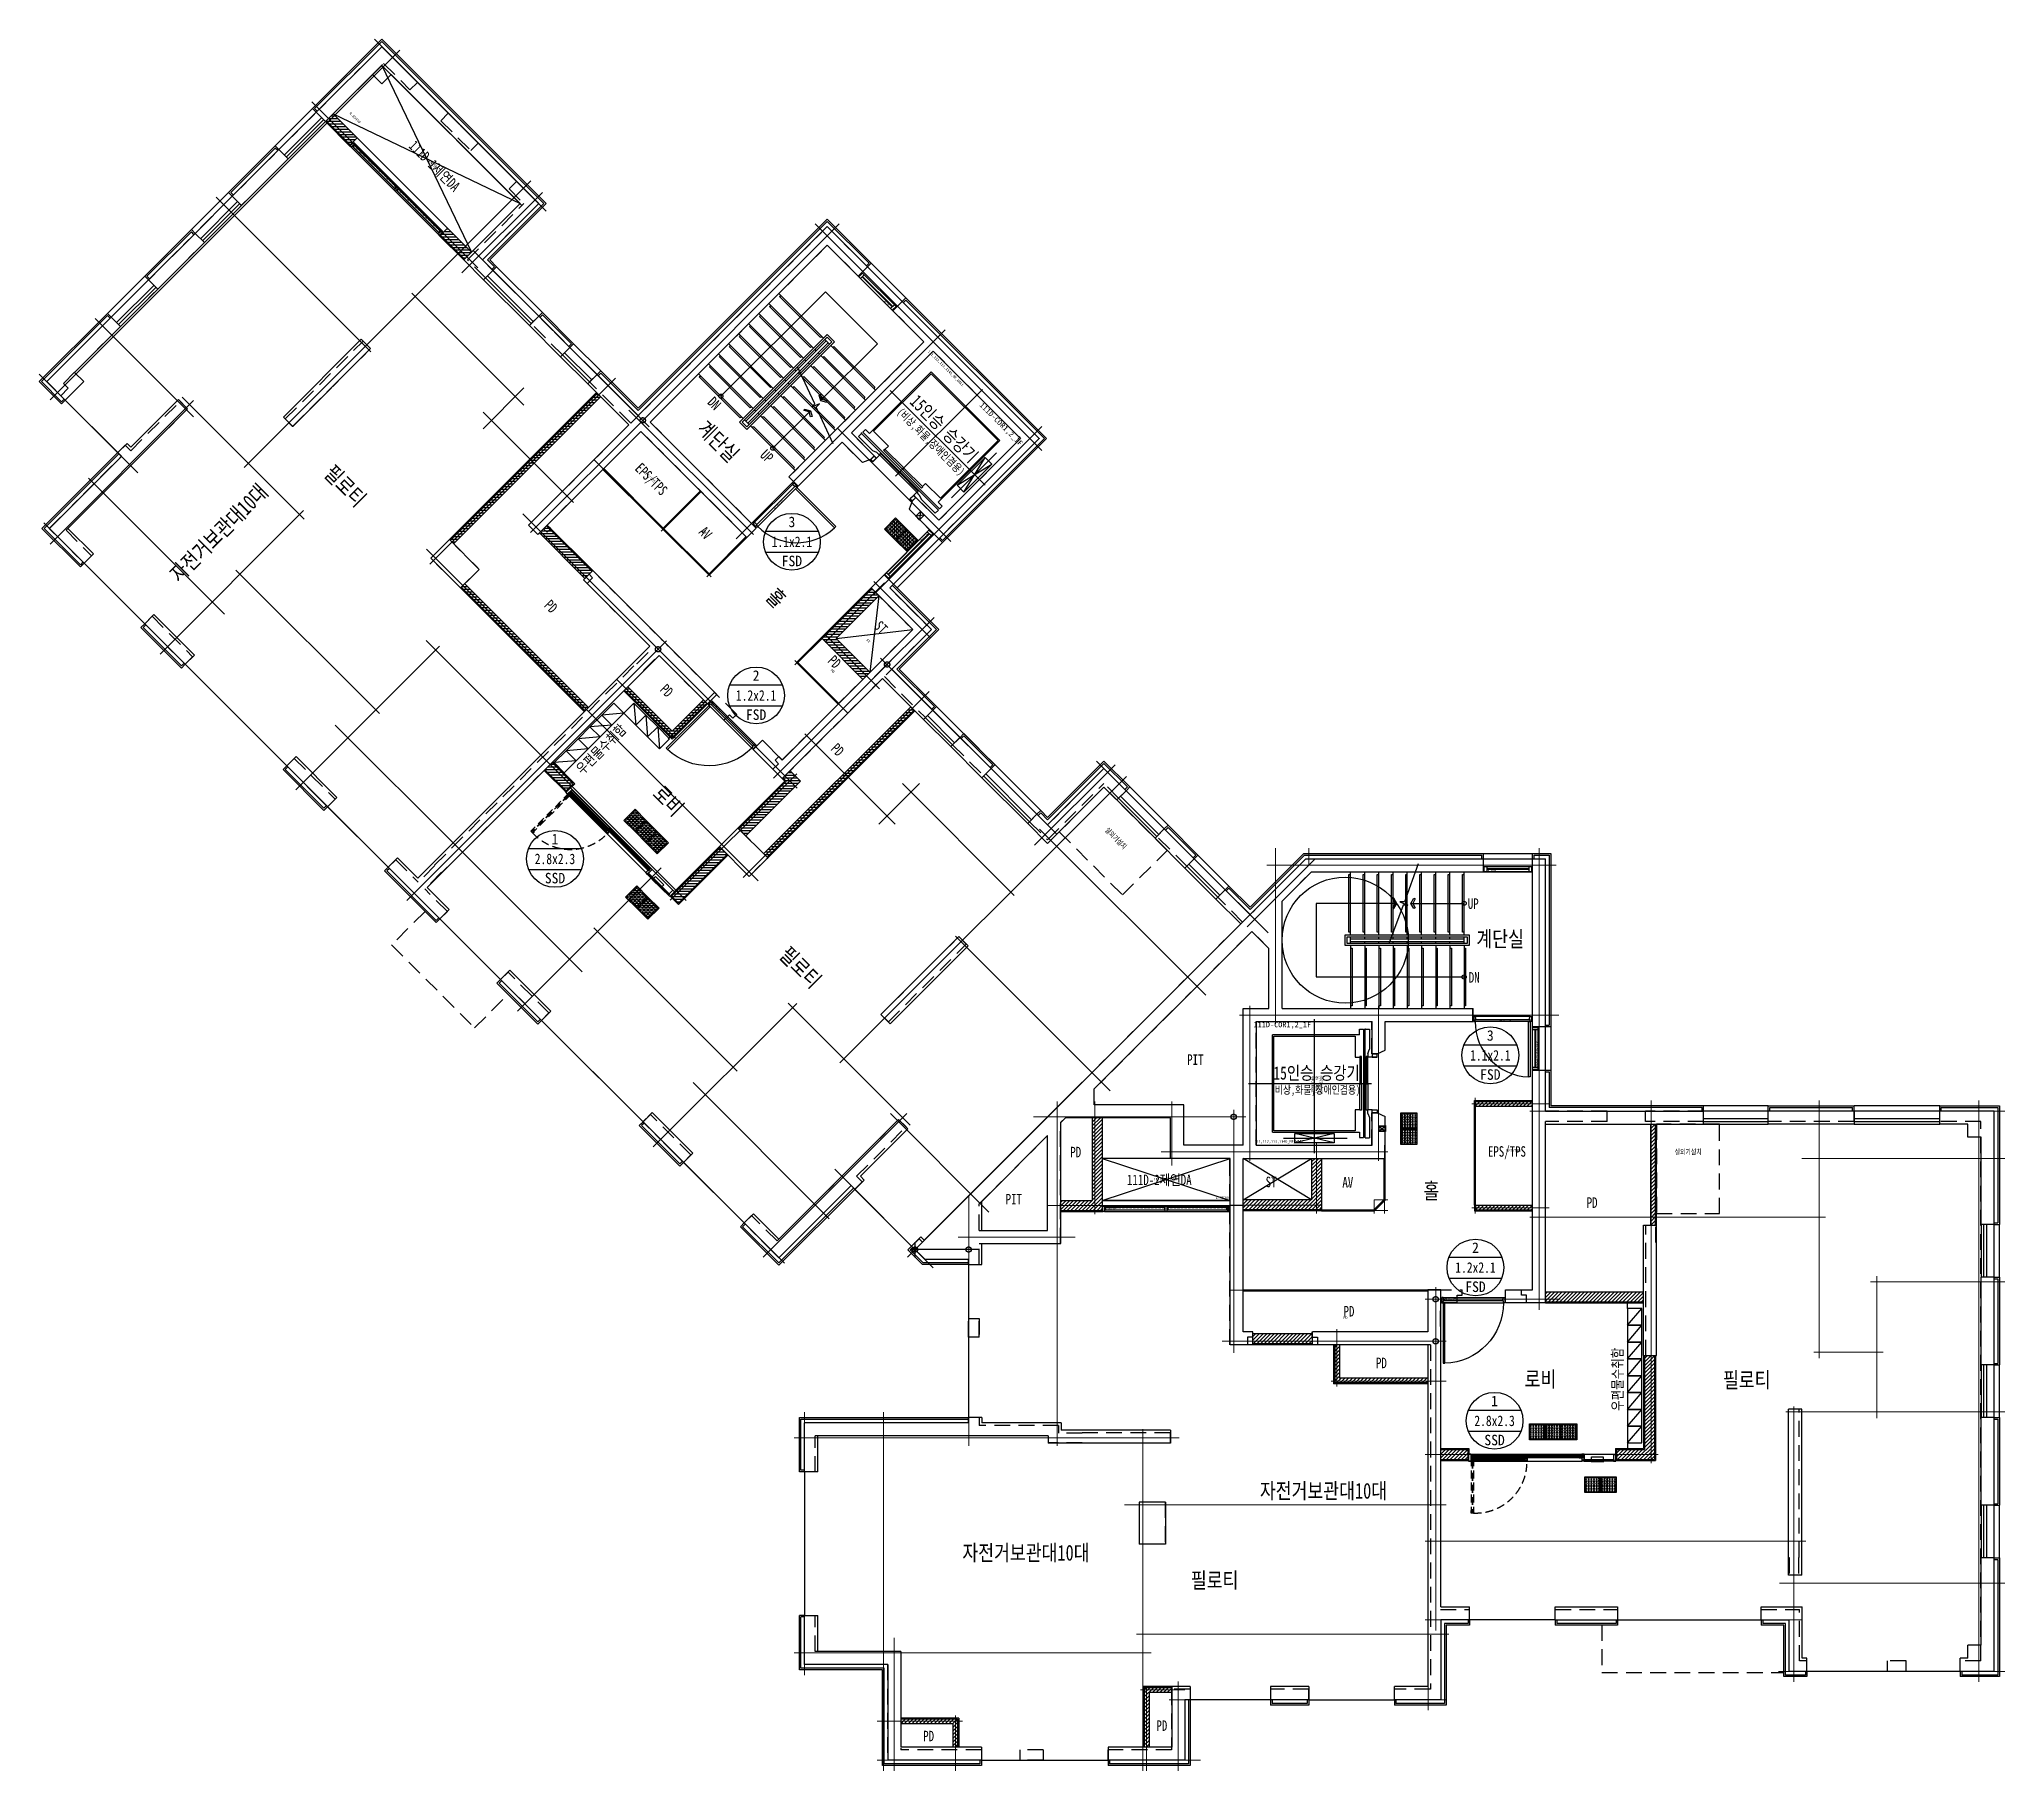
# Model space of a CAD drawing. Header units: millimetres. Extents: x 18596 to 55969, y 16294 to 49232.
import ezdxf
from ezdxf.enums import TextEntityAlignment as Align

# ---------------------------------------------------------------- set-up
doc = ezdxf.new("R2010")
doc.units = ezdxf.units.MM
doc.header["$LTSCALE"] = 100
for name, pattern in [('111D-COR1_2-1F$0$CEN', [62, 60, -1, 0, -1]), ('111D-COR1_2-1F$0$CENTER', [50.8, 31.75, -6.35, 6.35, -6.35]), ('111D-COR1_2-1F$0$CO-B-1$0$BORDER', [44.45, 12.7, -6.35, 12.7, -6.35, 0, -6.35]), ('111D-COR1_2-1F$0$HID', [2.3, 1.5, -0.8])]:
    doc.linetypes.add(name, pattern=pattern)
doc.layers.get('Defpoints').update_dxf_attribs({"color": 127})
for name, color, linetype in [('111D-COR1_2-1F$0$5A', 5, '111D-COR1_2-1F$0$HID'), ('111D-COR1_2-1F$0$COR', 4, 'Continuous'), ('111D-COR1_2-1F$0$DOOR', 4, 'Continuous'), ('111D-COR1_2-1F$0$DOOR_1', 1, 'Continuous'), ('111D-COR1_2-1F$0$DOOR_2', 5, 'Continuous'), ('111D-COR1_2-1F$0$ELE-7', 7, 'Continuous'), ('111D-COR1_2-1F$0$ELE6', 5, 'Continuous'), ('111D-COR1_2-1F$0$ELE7', 8, 'Continuous'), ('111D-COR1_2-1F$0$ELE8', 9, 'Continuous'), ('111D-COR1_2-1F$0$ELEV', 4, 'Continuous'), ('111D-COR1_2-1F$0$ETC7', 8, 'Continuous'), ('111D-COR1_2-1F$0$FIN4', 6, 'Continuous'), ('111D-COR1_2-1F$0$FIN_석재', 9, 'Continuous'), ('111D-COR1_2-1F$0$HAT-1', 9, 'Continuous'), ('111D-COR1_2-1F$0$LEADER', 7, 'Continuous'), ('111D-COR1_2-1F$0$OPEN', 5, '111D-COR1_2-1F$0$CENTER'), ('111D-COR1_2-1F$0$POST', 4, 'Continuous'), ('111D-COR1_2-1F$0$PS COVER', 4, 'Continuous'), ('111D-COR1_2-1F$0$RAIL-1', 7, 'Continuous'), ('111D-COR1_2-1F$0$RAIL-2', 5, 'Continuous'), ('111D-COR1_2-1F$0$WALL-1', 2, 'Continuous'), ('111D-COR1_2-1F$0$WALL-2', 3, 'Continuous'), ('111D-COR1_2-1F$0$WIN', 4, 'Continuous'), ('TEXT_실명', 3, 'Continuous'), ('창호부호', 7, 'Continuous')]:
    doc.layers.add(name, color=color, linetype=linetype)
doc.layers.add('111D-COR1_2-1F$0$CEN아파트', color=1, linetype='111D-COR1_2-1F$0$CEN', lineweight=5)
for name, color, linetype, plot in [('111D-COR1_2-1F$0$Defpoint', 16, 'Continuous', False), ('111D-COR1_2-1F$0$Defponts', 161, 'Continuous', False), ('111D-COR1_2-1F$0$UNDERWALL', 25, '111D-COR1_2-1F$0$HID', False), ('111D-COR1_2-1F$0$창호공차', 39, 'Continuous', False)]:
    doc.layers.add(name, color=color, linetype=linetype, plot=plot)
doc.styles.add('111D-COR1_2-1F$0$돋움체', font='', dxfattribs={"width": 0.8})
doc.styles.add('돋움체', font='', dxfattribs={"width": 0.8})
doc.styles.get('111D-COR1_2-1F$0$돋움체').set_extended_font_data('DotumChe')
doc.styles.get('돋움체').set_extended_font_data('DotumChe')
pattern_1 = [(45, (-143522.99, -137717.445), (-35.355339, 35.355339), [])]
pattern_2 = [(45, (-55036.494, 8523.946), (-35.35534, 35.35534), [])]
pattern_3 = [(360, (-51781.05, 73323.977), (7e-14, 50), [])]
pattern_4 = [(360, (-51922.474, 73182.556), (7e-14, 50), [])]
pattern_5 = [(45, (-58002.646, 737.47), (-35.35534, 35.35534), [])]

msp = doc.modelspace()

# ---------------------------------------------------------------- texts
at = {"layer": 'TEXT_실명', "style": '돋움체', "width": 0.8}
for s, height, rotation, p in [('111D-1제연DA', 200, 315, (26112, 46824)), ('DN', 200, 315, (31432, 42307)), ('15인승 승강기', 250, 315, (35801, 41826)), ('계단실', 300, 315, (31505, 41587)), ('(비상,화물,장애인겸용)', 150, 315, (35552, 41577)), ('필로티', 300, 315, (24414, 40738)), ('EPS/TPS', 200, 315, (30235, 40865)), ('UP', 200, 315, (32432, 41303)), ('자전거보관대10대', 300, 45, (22008, 39841)), ('AV', 200, 315, (31264, 39840)), ('PD', 200, 315, (28327, 38443)), ('홀', 300, 315, (32605, 38604)), ('ST', 200, 315, (34601, 38045)), ('PD', 200, 315, (33719, 37389)), ('PD', 200, 315, (30527, 36843)), ('우편물수취함', 200, 45, (29279, 35728)), ('PD', 200, 315, (33776, 35718)), ('로비', 300, 315, (30559, 34747)), ('필로티', 300, 315, (33071, 31578)), ('우편물수취함', 200, 90, (48606, 23741))]:
    msp.add_text(s, height=height, rotation=rotation, dxfattribs=at).set_placement(p, align=Align.MIDDLE_CENTER)
for s, height, p in [('UP', 200, (45863, 32789)), ('계단실', 300, (46375, 32119)), ('DN', 200, (45882, 31386)), ('PIT', 200, (40579, 29822)), ('15인승 승강기', 250, (42883, 29568)), ('(비상,화물,장애인겸용)', 150, (42862, 29246)), ('PD', 200, (38304, 28063)), ('EPS/TPS', 200, (46504, 28075)), ('111D-2제연DA', 200, (39894, 27535)), ('ST', 200, (42019, 27495)), ('AV', 200, (43478, 27489)), ('홀', 300, (45066, 27323)), ('PIT', 200, (37127, 27167)), ('PD', 200, (48124, 27102)), ('PD', 200, (43500, 25035)), ('PD', 200, (44117, 24052)), ('로비', 300, (47141, 23744)), ('필로티', 300, (51064, 23730)), ('자전거보관대10대', 300, (43016, 21620)), ('자전거보관대10대', 300, (37358, 20441)), ('필로티', 300, (40946, 19918)), ('PD', 200, (39942, 17152)), ('PD', 200, (35507, 16954))]:
    msp.add_text(s, height=height, dxfattribs=at).set_placement(p, align=Align.MIDDLE_CENTER)

# ---------------------------------------------------------------- blocks, each defined once
blk = doc.blocks.new('111D-COR1_2-1F$0$AG-2400_100')
at = {"layer": '111D-COR1_2-1F$0$ELE7'}
for p, q in [((-2247, -330), (93, -330)), ((-2247, -430), (93, -430)), ((-2232, -397), (-1107, -397)), ((-1047, -397), (78, -397))]:
    blk.add_line(p, q, dxfattribs=at)
at = {"layer": '111D-COR1_2-1F$0$ELE7', "linetype": '111D-COR1_2-1F$0$HID', "ltscale": 0.3}
for p, q in [((-1107, -363), (-2232, -363)), ((78, -363), (-1047, -363))]:
    blk.add_line(p, q, dxfattribs=at)
at = {"layer": '111D-COR1_2-1F$0$WIN'}
for p, q in [((-1092, -358), (-2232, -358)), ((78, -358), (-1062, -358)), ((-2232, -402), (-1092, -402)), ((-1062, -402), (78, -402))]:
    blk.add_line(p, q, dxfattribs=at)
for points in [[(-2277, -330), (-2247, -330), (-2247, -430), (-2277, -430)], [(-1092, -330), (-1062, -330), (-1062, -430), (-1092, -430)], [(123, -330), (93, -330), (93, -430), (123, -430)]]:
    blk.add_lwpolyline(points, close=True, dxfattribs=at)
for points in [[(-2247, -358), (-2232, -358), (-2232, -402), (-2247, -402)], [(-1092, -358), (-1107, -358), (-1107, -402), (-1092, -402)], [(-1062, -358), (-1047, -358), (-1047, -402), (-1062, -402)], [(93, -402), (78, -402), (78, -358), (93, -358)]]:
    blk.add_lwpolyline(points, dxfattribs=at)
at = {"layer": '111D-COR1_2-1F$0$창호공차', "ltscale": 2}
for p, q in [((-2292, -330), (-2292, -430)), ((138, -330), (138, -430))]:
    blk.add_line(p, q, dxfattribs=at)
at = {"layer": '111D-COR1_2-1F$0$창호공차', "ltscale": 2, "style": '111D-COR1_2-1F$0$돋움체', "width": 0.8}
blk.add_text('AG-2400_100', height=30, dxfattribs=at).set_placement((-2139, -377), align=Align.MIDDLE_CENTER)
blk = doc.blocks.new('111D-COR1_2-1F$0$CORE-74-3-17-mr')
at = {"layer": '111D-COR1_2-1F$0$ELE7'}
for p, q in [((0, 2300), (0, -37)), ((-925, 1847), (-925, 190)), ((-925, 1847), (925, 1847)), ((-900, 272), (-900, 1822)), ((-900, 1822), (900, 1822)), ((900, 1822), (900, 272)), ((925, 190), (925, 1847)), ((-953, 672), (-1133, 1422)), ((-1133, 672), (-953, 1422)), ((-1325, 1047), (1225, 1047)), ((-1032, 85), (1032, 85)), ((-1032, 85), (-1032, 0)), ((-650, 0), (-1032, 0)), ((-1030, 190), (-1030, 115)), ((-925, 190), (-1030, 190)), ((1030, 115), (-1030, 115)), ((-500, 272), (-900, 272)), ((-570, 33), (-650, 0)), ((-570, 33), (-500, 33)), ((-500, 190), (-500, 272)), ((-500, -47), (-500, 33)), ((900, 272), (500, 272)), ((500, 272), (500, 190)), ((570, 33), (500, 33)), ((500, -50), (500, 33)), ((570, 33), (650, 0)), ((1032, 0), (650, 0)), ((925, 190), (1030, 190)), ((1030, 190), (1030, 115)), ((1032, 85), (1032, 0))]:
    blk.add_line(p, q, dxfattribs=at)
at = {"layer": '111D-COR1_2-1F$0$ELE7', "ltscale": 50}
blk.add_line((-1043, 1635), (-1043, 424), dxfattribs=at)
at = {"layer": '111D-COR1_2-1F$0$ELE7'}
for points in [[(-1133, 1422), (-953, 1422), (-953, 672), (-1133, 672)], [(-510, 186), (-10, 186), (-10, 154), (-510, 154)], [(-510, 66), (-10, 66), (-10, 34), (-510, 34)], [(510, 186), (10, 186), (10, 154), (510, 154)], [(510, 66), (10, 66), (10, 34), (510, 34)], [(-560, -47), (-500, -47), (-500, -147), (-560, -147)], [(-557, -50), (-503, -50), (-503, -144), (-557, -144)], [(560, -47), (500, -47), (500, -147), (560, -147)], [(557, -50), (503, -50), (503, -144), (557, -144)]]:
    blk.add_lwpolyline(points, close=True, dxfattribs=at)
blk.add_point((1034, 85), dxfattribs=at)
blk.add_point((1034, 85), dxfattribs=at)
blk = doc.blocks.new('111D-COR1_2-1F$0$EV_버턴')
at = {"layer": '111D-COR1_2-1F$0$ELEV'}
for p, q in [((-128, 10), (-242, 10)), ((-242, 10), (-242, 4)), ((-128, 10), (-242, 10)), ((-242, 10), (-242, 4)), ((-242, 4), (-128, 4)), ((-242, 4), (-128, 4)), ((-235, 10), (-235, 131)), ((-235, 131), (-135, 131)), ((-235, 131), (-135, 10)), ((-135, 131), (-235, 10)), ((-135, 131), (-235, 131)), ((-235, 131), (-235, 10)), ((-135, 10), (-235, 10)), ((-235, 10), (-135, 10)), ((-135, 131), (-135, 10)), ((-135, 10), (-135, 131)), ((-128, 4), (-128, 10)), ((-128, 4), (-128, 10))]:
    blk.add_line(p, q, dxfattribs=at)
blk = doc.blocks.new('111D-COR1_2-1F$0$점자블럭_300_300_6')
at = {"layer": '111D-COR1_2-1F$0$ELE-7', "color": 8}
for centre in [(25, 275), (25, 225), (25, 175), (25, 125), (25, 75), (25, 25), (75, 275), (75, 225), (75, 175), (75, 125), (75, 75), (75, 25), (125, 275), (125, 225), (125, 175), (125, 125), (125, 75), (125, 25), (175, 275), (175, 225), (175, 175), (175, 125), (175, 75), (175, 25), (225, 275), (225, 225), (225, 175), (225, 125), (225, 75), (225, 25), (275, 275), (275, 225), (275, 175), (275, 125), (275, 75), (275, 25)]:
    blk.add_circle(centre, 15.5, dxfattribs=at)
at = {"layer": '111D-COR1_2-1F$0$ELE8'}
blk.add_lwpolyline([(0, 300), (0, 0), (300, 0), (300, 300)], close=True, dxfattribs=at)
blk = doc.blocks.new('111D-COR1_2-1F$0$A$C4BD02FE4')
at = {"linetype": 'Continuous', "rotation": 90}
for p in [(511, -322), (811, -322)]:
    blk.add_blockref('111D-COR1_2-1F$0$점자블럭_300_300_6', p, dxfattribs=at)
at = {"layer": '111D-COR1_2-1F$0$ELEV'}
blk.add_blockref('111D-COR1_2-1F$0$EV_버턴', (695, 267), dxfattribs=at)
blk = doc.blocks.new('111D-COR1_2-1F$0$AW-900_100')
at = {"layer": '111D-COR1_2-1F$0$WIN'}
for p, q in [((476, 252), (1286, 252)), ((1286, 152), (476, 152))]:
    blk.add_line(p, q, dxfattribs=at)
at = {"layer": '111D-COR1_2-1F$0$WIN', "color": 8}
for p, q in [((1286, 208), (476, 208)), ((1286, 196), (476, 196))]:
    blk.add_line(p, q, dxfattribs=at)
at = {"layer": '111D-COR1_2-1F$0$WIN'}
for points in [[(431, 252), (476, 252), (476, 152), (431, 152)], [(1286, 252), (1331, 252), (1331, 152), (1286, 152)]]:
    blk.add_lwpolyline(points, close=True, dxfattribs=at)
at = {"layer": 'Defpoints', "ltscale": 2}
for p, q in [((421, 252), (421, 152)), ((1341, 252), (1341, 152))]:
    blk.add_line(p, q, dxfattribs=at)
at = {"layer": 'Defpoints', "style": '111D-COR1_2-1F$0$돋움체', "text_generation_flag": 4, "width": 0.8}
blk.add_text('AW-900_100', height=30, rotation=180, dxfattribs=at).set_placement((565, 175), align=Align.MIDDLE_CENTER)
blk = doc.blocks.new('111D-COR1_2-1F$0$AW-800_100_망입유리')
at = {"layer": '111D-COR1_2-1F$0$WIN'}
for p, q in [((476, 252), (1186, 252)), ((1186, 152), (476, 152))]:
    blk.add_line(p, q, dxfattribs=at)
at = {"layer": '111D-COR1_2-1F$0$WIN', "color": 8}
for p, q in [((1186, 208), (476, 208)), ((1186, 196), (476, 196))]:
    blk.add_line(p, q, dxfattribs=at)
at = {"layer": '111D-COR1_2-1F$0$WIN'}
for points in [[(431, 252), (476, 252), (476, 152), (431, 152)], [(1186, 252), (1231, 252), (1231, 152), (1186, 152)]]:
    blk.add_lwpolyline(points, close=True, dxfattribs=at)
at = {"layer": 'Defpoints', "ltscale": 2}
for p, q in [((421, 252), (421, 152)), ((1241, 252), (1241, 152))]:
    blk.add_line(p, q, dxfattribs=at)
at = {"layer": 'Defpoints', "style": '111D-COR1_2-1F$0$돋움체', "text_generation_flag": 4, "width": 0.8}
blk.add_text('AW-800_100_망입유리(800x1200)', height=30, rotation=180, dxfattribs=at).set_placement((717, 175), align=Align.MIDDLE_CENTER)
blk = doc.blocks.new('111D-COR1_2-1F$0$FSD_1100_100_현관')
at = {"layer": '111D-COR1_2-1F$0$DOOR'}
for points in [[(25, 100), (25, 1150), (60, 1150), (60, 100)], [(25, 100), (25, 60), (40, 60), (40, 25), (25, 0), (0, 0), (0, 100)], [(1075, 100), (1075, 60), (1060, 60), (1060, 25), (1075, 0), (1100, 0), (1100, 100)]]:
    blk.add_lwpolyline(points, close=True, dxfattribs=at)
at = {"layer": '111D-COR1_2-1F$0$DOOR_1'}
blk.add_arc((25, 100), 1050, 0, 88.0898, dxfattribs=at)
at = {"layer": '111D-COR1_2-1F$0$DOOR_2'}
for p, q in [((25, 100), (1075, 100)), ((25, 0), (1075, 0)), ((1060, 60), (40, 60))]:
    blk.add_line(p, q, dxfattribs=at)
at = {"layer": '111D-COR1_2-1F$0$창호공차', "ltscale": 2}
for p, q in [((-10, 100), (-10, 0)), ((1110, 100), (1110, 0))]:
    blk.add_line(p, q, dxfattribs=at)
at = {"layer": '111D-COR1_2-1F$0$창호공차', "ltscale": 2, "style": '111D-COR1_2-1F$0$돋움체', "width": 0.8}
blk.add_text('FSD_1100_100', height=30, dxfattribs=at).set_placement((502, 79), align=Align.MIDDLE_CENTER)
blk = doc.blocks.new('111D-COR1_2-1F$0$FSD-1200_100_1층로비')
at = {"layer": '111D-COR1_2-1F$0$DOOR'}
for points in [[(25, 100), (25, 1249), (60, 1249), (60, 100)], [(25, 100), (25, 60), (40, 60), (40, 25), (25, 0), (0, 0), (0, 100)], [(1175, 100), (1175, 60), (1160, 60), (1160, 25), (1175, 0), (1200, 0), (1200, 100)]]:
    blk.add_lwpolyline(points, close=True, dxfattribs=at)
at = {"layer": '111D-COR1_2-1F$0$DOOR_1'}
blk.add_arc((25, 100), 1150, 0, 88.2559, dxfattribs=at)
at = {"layer": '111D-COR1_2-1F$0$DOOR_2'}
for p, q in [((25, 100), (1175, 100)), ((25, 0), (1175, 0)), ((1160, 60), (40, 60))]:
    blk.add_line(p, q, dxfattribs=at)
at = {"layer": '111D-COR1_2-1F$0$창호공차', "ltscale": 2}
for p, q in [((-15, 100), (-15, 0)), ((1215, 100), (1215, 0))]:
    blk.add_line(p, q, dxfattribs=at)
at = {"layer": '111D-COR1_2-1F$0$Defponts', "ltscale": 2, "style": '111D-COR1_2-1F$0$돋움체', "width": 0.8}
blk.add_text('FSD_1200_100', height=30, dxfattribs=at).set_placement((157, 28), align=Align.MIDDLE_CENTER)
blk = doc.blocks.new('111D-COR1_2-1F$0$SSD-1_1층자동문')
at = {"layer": '111D-COR1_2-1F$0$DOOR', "color": 8, "linetype": '111D-COR1_2-1F$0$HID'}
for p, q in [((-869, 3502, 0), (-874, 3502, 0)), ((-869, 3502, 0), (-874, 3502, 0)), ((-874, 3498, 0), (-874, 3502, 0)), ((-869, 3501, 0), (-874, 3501, 0)), ((-869, 3501, 0), (-874, 3501, 0)), ((-869, 3500, 0), (-874, 3500, 0)), ((-869, 3500, 0), (-874, 3500, 0)), ((-869, 3499, 0), (-874, 3499, 0)), ((-869, 3499, 0), (-874, 3499, 0)), ((-869, 3498, 0), (-874, 3498, 0)), ((-874, 3494, 0), (-874, 3464, 0)), ((-874, 3494, 0), (-868, 3494, 0)), ((-874, 3464, 0), (-868, 3464, 0)), ((-872, 3494, 0), (-872, 3464, 0)), ((-870, 3494, 0), (-870, 3464, 0)), ((-869, 3504, 0), (-868, 3504, 0)), ((-869, 3497, 0), (-869, 3504, 0)), ((-868, 3497, 0), (-869, 3497, 0)), ((-868, 2467, 0), (-868, 3507, 0)), ((-868, 3507, 0), (-823, 3507, 0)), ((-867, 3457, 0), (-867, 3507, 0)), ((-867, 3457, 0), (-850, 3457, 0)), ((-866, 3506, 0), (-825, 3506, 0)), ((-866, 3458, 0), (-866, 3506, 0)), ((-866, 3468, 0), (-825, 3468, 0)), ((-851, 3458, 0), (-866, 3458, 0)), ((-864, 3470, 0), (-864, 3504, 0)), ((-864, 3504, 0), (-827, 3504, 0)), ((-827, 3470, 0), (-864, 3470, 0)), ((-851, 3458, 0), (-851, 3468, 0)), ((-851, 3468, 0), (-839, 3468, 0)), ((-840, 3467, 0), (-850, 3467, 0)), ((-850, 3457, 0), (-850, 3467, 0)), ((-848, 2512), (-848, 3462, 0)), ((-847, 2512), (-847, 3462, 0)), ((-846, 2512), (-846, 3462, 0)), ((-844, 2512), (-844, 3462, 0)), ((-843, 2512), (-843, 3462, 0)), ((-842, 2512), (-842, 3462, 0)), ((-840, 3457, 0), (-840, 3467, 0)), ((-840, 3457, 0), (-824, 3457, 0)), ((-839, 3458, 0), (-839, 3468, 0)), ((-825, 3458, 0), (-839, 3458, 0)), ((-827, 3504, 0), (-827, 3470, 0)), ((-825, 3506, 0), (-825, 3458, 0)), ((-824, 3507, 0), (-824, 3457, 0)), ((-824, 3507, 0), (-824, 3457, 0)), ((-823, 2467), (-823, 3507, 0)), ((-868, 2467, 0), (-823, 2467)), ((-867, 2517), (-867, 2467)), ((-850, 2517), (-867, 2517)), ((-851, 2516), (-866, 2516)), ((-866, 2516), (-866, 2468)), ((-866, 2506), (-851, 2506)), ((-866, 2468), (-825, 2468)), ((-864, 2504), (-864, 2470)), ((-827, 2504), (-864, 2504)), ((-864, 2470), (-827, 2470)), ((-852, 2467), (-850, 2465)), ((-851, 2516), (-851, 2506)), ((-851, 2506), (-839, 2506)), ((-850, 2517), (-850, 2507)), ((-850, 2512), (-850, 2507)), ((-840, 2507), (-850, 2507)), ((-840, 2465), (-850, 2465)), ((-848, 2465), (-848, 2461)), ((-848, 2461), (-843, 2461)), ((-847, 2465), (-847, 2461)), ((-847, 2465), (-847, 2461)), ((-846, 2465), (-846, 2461)), ((-846, 2465), (-846, 2461)), ((-845, 2465), (-845, 2461)), ((-845, 2465), (-845, 2461)), ((-844, 2465), (-844, 2461)), ((-844, 2465), (-844, 2461)), ((-843, 2465), (-843, 2461)), ((-843, 2465), (-843, 2461)), ((-840, 2517), (-840, 2507)), ((-840, 2517), (-824, 2517)), ((-840, 2465), (-838, 2467)), ((-825, 2516), (-839, 2516)), ((-839, 2516), (-839, 2506)), ((-839, 2506), (-825, 2506)), ((-827, 2470), (-827, 2504)), ((-825, 2468), (-825, 2516)), ((-824, 2467), (-824, 2517)), ((-824, 2467), (-824, 2517))]:
    blk.add_line(p, q, dxfattribs=at)
at = {"layer": '111D-COR1_2-1F$0$DOOR'}
for p, q in [((-3571, 2389), (-3571, 2519)), ((-3571, 2519), (-3341, 2519)), ((-3569, 2509), (-3571, 2509)), ((-3569, 2399), (-3571, 2399)), ((-2971, 2389), (-3571, 2389)), ((-3569, 2518), (-3569, 2509)), ((-3527, 2518), (-3569, 2518)), ((-3569, 2511), (-3569, 2399)), ((-3569, 2390), (-3569, 2399)), ((-3527, 2390), (-3569, 2390)), ((-3568, 2392), (-3568, 2516)), ((-3528, 2516), (-3568, 2516)), ((-3528, 2392), (-3568, 2392)), ((-3527, 2504), (-3537, 2504)), ((-3537, 2504), (-3537, 2489)), ((-3527, 2489), (-3537, 2489)), ((-3536, 2490), (-3536, 2502)), ((-3526, 2502), (-3536, 2502)), ((-3526, 2490), (-3536, 2490)), ((-2966, 2498), (-3531, 2498)), ((-2966, 2496), (-3531, 2496)), ((-2966, 2495), (-3531, 2495)), ((-2966, 2493), (-3531, 2493)), ((-2966, 2492), (-3531, 2492)), ((-2966, 2490), (-3531, 2490)), ((-3528, 2516), (-3528, 2509)), ((-3527, 2509), (-3528, 2509)), ((-3528, 2392), (-3528, 2399)), ((-3527, 2399), (-3528, 2399)), ((-3527, 2504), (-3527, 2518)), ((-3527, 2390), (-3527, 2489)), ((-3526, 2502), (-3526, 2519)), ((-3526, 2518), (-3331, 2518)), ((-3524, 2509), (-3526, 2509)), ((-3526, 2389), (-3526, 2490)), ((-3524, 2399), (-3526, 2399)), ((-3524, 2517), (-3331, 2517)), ((-3524, 2517), (-3524, 2509)), ((-3524, 2390), (-3524, 2399)), ((-2972, 2390), (-3524, 2390)), ((-3331, 2517), (-3331, 2518)), ((-3331, 2518), (-3111, 2518)), ((-2971, 2518), (-3111, 2518)), ((-3111, 2517), (-3111, 2518)), ((-2972, 2517), (-3111, 2517)), ((-2971, 2519), (-3101, 2519)), ((-2972, 2517), (-2972, 2508)), ((-2971, 2508), (-2972, 2508)), ((-2972, 2399), (-2972, 2390)), ((-2971, 2399), (-2972, 2399)), ((-2971, 2519), (-2926, 2519)), ((-2971, 2500), (-2971, 2519)), ((-2971, 2500), (-2961, 2500)), ((-2971, 2488), (-2971, 2389)), ((-2971, 2488), (-2961, 2488)), ((-2971, 2389), (-2926, 2389)), ((-2969, 2518), (-2927, 2518)), ((-2969, 2518), (-2969, 2501)), ((-2969, 2501), (-2959, 2501)), ((-2969, 2390), (-2969, 2487)), ((-2969, 2487), (-2959, 2487)), ((-2969, 2390), (-2927, 2390)), ((-2961, 2488), (-2961, 2500)), ((-2959, 2501), (-2959, 2487)), ((-2927, 2461), (-2937, 2461)), ((-2937, 2408), (-2937, 2461)), ((-2927, 2408), (-2937, 2408)), ((-2926, 2460), (-2936, 2460)), ((-2936, 2410), (-2936, 2460)), ((-2934, 2445), (-2936, 2445)), ((-2936, 2441), (-2936, 2445)), ((-2934, 2444), (-2936, 2444)), ((-2934, 2444), (-2936, 2444)), ((-2934, 2443), (-2936, 2443)), ((-2934, 2443), (-2936, 2443)), ((-2934, 2442), (-2936, 2442)), ((-2934, 2442), (-2936, 2442)), ((-2934, 2441), (-2936, 2441)), ((-2934, 2441), (-2936, 2441)), ((-2934, 2429), (-2936, 2429)), ((-2936, 2429), (-2936, 2425)), ((-2934, 2428), (-2936, 2428)), ((-2934, 2428), (-2936, 2428)), ((-2934, 2427), (-2936, 2427)), ((-2934, 2427), (-2936, 2427)), ((-2934, 2426), (-2936, 2426)), ((-2934, 2426), (-2936, 2426)), ((-2934, 2425), (-2936, 2425)), ((-2934, 2425), (-2936, 2425)), ((-2926, 2410), (-2936, 2410)), ((-2931, 2452), (-2934, 2448)), ((-2934, 2448), (-2934, 2422)), ((-2934, 2422), (-2931, 2418)), ((-2930, 2452), (-2931, 2452)), ((-2931, 2418), (-2930, 2418)), ((-2930, 2457), (-2930, 2412)), ((-2930, 2457), (-1833, 2457)), ((-2930, 2456), (-2876, 2456)), ((-2930, 2413), (-2876, 2413)), ((-2930, 2412), (-1833, 2412)), ((-2929, 2455), (-2929, 2414)), ((-2877, 2455), (-2929, 2455)), ((-2929, 2414), (-2877, 2414)), ((-2888, 2453), (-2928, 2453)), ((-2928, 2453), (-2928, 2416)), ((-2928, 2416), (-2888, 2416)), ((-2927, 2461), (-2927, 2518)), ((-2927, 2390), (-2927, 2408)), ((-816, 2519), (-2926, 2519)), ((-2926, 2460), (-2926, 2519)), ((-2926, 2389), (-2926, 2410)), ((-816, 2389), (-2926, 2389)), ((-2908, 2434), (-2912, 2434)), ((-2908, 2434), (-2908, 2438)), ((-2908, 2434), (-2904, 2434)), ((-2908, 2434), (-2908, 2430)), ((-2888, 2416), (-2888, 2453)), ((-2887, 2455), (-2887, 2441)), ((-2877, 2441), (-2887, 2441)), ((-2887, 2441), (-2887, 2428)), ((-2877, 2428), (-2887, 2428)), ((-2887, 2428), (-2887, 2414)), ((-2881, 2439), (-2886, 2439)), ((-2886, 2429), (-2886, 2439)), ((-2876, 2439), (-2886, 2439)), ((-2876, 2429), (-2886, 2429)), ((-1878, 2437), (-2881, 2437)), ((-1878, 2436), (-2881, 2436)), ((-1878, 2435), (-2881, 2435)), ((-1878, 2433), (-2881, 2433)), ((-1878, 2432), (-2881, 2432)), ((-1878, 2431), (-2881, 2431)), ((-2877, 2441), (-2877, 2455)), ((-2877, 2414), (-2877, 2428)), ((-2876, 2456), (-2876, 2439)), ((-2876, 2429), (-2876, 2414)), ((-2876, 2429), (-2876, 2413)), ((-2876, 2413), (-2876, 2429)), ((-826, 2510), (-1883, 2510)), ((-1883, 2465), (-1883, 2510)), ((-1883, 2509), (-1833, 2509)), ((-1883, 2509), (-1833, 2509)), ((-1833, 2466), (-1883, 2466)), ((-826, 2465), (-1883, 2465)), ((-1883, 2456), (-1883, 2439)), ((-1833, 2456), (-1883, 2456)), ((-1883, 2439), (-1873, 2439)), ((-1883, 2429), (-1883, 2414)), ((-1883, 2429), (-1883, 2413)), ((-1883, 2413), (-1883, 2429)), ((-1883, 2429), (-1873, 2429)), ((-1833, 2413), (-1883, 2413)), ((-1882, 2467), (-1882, 2508)), ((-1882, 2508), (-1834, 2508)), ((-1834, 2467), (-1882, 2467)), ((-1882, 2441), (-1882, 2455)), ((-1882, 2455), (-1834, 2455)), ((-1882, 2441), (-1872, 2441)), ((-1882, 2414), (-1882, 2428)), ((-1882, 2428), (-1872, 2428)), ((-1834, 2414), (-1882, 2414)), ((-1880, 2469), (-1880, 2506)), ((-1880, 2506), (-1846, 2506)), ((-1846, 2469), (-1880, 2469)), ((-1880, 2464), (-1880, 2465)), ((-1873, 2464), (-1880, 2464)), ((-1879, 2464), (-1879, 2458)), ((-1875, 2458), (-1879, 2458)), ((-1878, 2464), (-1878, 2458)), ((-1878, 2464), (-1878, 2458)), ((-1878, 2439), (-1873, 2439)), ((-1877, 2464), (-1877, 2458)), ((-1877, 2464), (-1877, 2458)), ((-1876, 2464), (-1876, 2458)), ((-1876, 2464), (-1876, 2458)), ((-1875, 2464), (-1875, 2458)), ((-1875, 2464), (-1875, 2458)), ((-1873, 2465), (-1873, 2464)), ((-1873, 2429), (-1873, 2439)), ((-1872, 2455), (-1872, 2441)), ((-1872, 2441), (-1872, 2428)), ((-1872, 2428), (-1872, 2414)), ((-1870, 2453), (-1836, 2453)), ((-1870, 2416), (-1870, 2453)), ((-1836, 2416), (-1870, 2416)), ((-1866, 2458), (-1866, 2465)), ((-1866, 2464), (-1866, 2458)), ((-1866, 2463), (-1841, 2463)), ((-1866, 2460), (-1841, 2460)), ((-1866, 2458), (-1841, 2458)), ((-1860, 2464), (-1847, 2464)), ((-1860, 2463), (-1860, 2464)), ((-1860, 2463), (-1847, 2463)), ((-1859, 2458), (-1848, 2458)), ((-1859, 2457), (-1859, 2458)), ((-1858, 2458), (-1858, 2463)), ((-1853, 2434), (-1857, 2434)), ((-1853, 2434), (-1853, 2438)), ((-1853, 2434), (-1853, 2430)), ((-1853, 2434), (-1849, 2434)), ((-1849, 2458), (-1849, 2463)), ((-1848, 2457), (-1848, 2458)), ((-1847, 2463), (-1847, 2464)), ((-1846, 2506), (-1846, 2469)), ((-1844, 2467), (-1844, 2508)), ((-1834, 2493), (-1844, 2493)), ((-1844, 2481), (-1844, 2493)), ((-1834, 2481), (-1844, 2481)), ((-1833, 2492), (-1843, 2492)), ((-1843, 2492), (-1843, 2482)), ((-1833, 2482), (-1843, 2482)), ((-1841, 2458), (-1841, 2465)), ((-871, 2490), (-1838, 2490)), ((-871, 2489), (-1838, 2489)), ((-871, 2488), (-1838, 2488)), ((-871, 2486), (-1838, 2486)), ((-871, 2485), (-1838, 2485)), ((-871, 2484), (-1838, 2484)), ((-1836, 2453), (-1836, 2416)), ((-1834, 2508), (-1834, 2493)), ((-1834, 2481), (-1834, 2467)), ((-1834, 2455), (-1834, 2414)), ((-1833, 2492), (-1833, 2509)), ((-1833, 2466), (-1833, 2482)), ((-1833, 2457), (-1833, 2412)), ((-1833, 2443), (-816, 2443)), ((-1833, 2426), (-816, 2426)), ((-826, 2509), (-876, 2509)), ((-826, 2509), (-876, 2509)), ((-876, 2492), (-876, 2509)), ((-876, 2492), (-866, 2492)), ((-876, 2482), (-866, 2482)), ((-876, 2482), (-876, 2466)), ((-876, 2466), (-826, 2466)), ((-827, 2508), (-874, 2508)), ((-874, 2508), (-874, 2493)), ((-874, 2493), (-864, 2493)), ((-874, 2481), (-874, 2467)), ((-874, 2481), (-864, 2481)), ((-874, 2467), (-827, 2467)), ((-871, 2482), (-866, 2482)), ((-866, 2492), (-866, 2482)), ((-864, 2493), (-864, 2508)), ((-864, 2481), (-864, 2493)), ((-864, 2467), (-864, 2481)), ((-828, 2506), (-863, 2506)), ((-863, 2506), (-863, 2469)), ((-863, 2469), (-828, 2469)), ((-828, 2469), (-828, 2506)), ((-827, 2467), (-827, 2508)), ((-826, 2465), (-826, 2510)), ((-824, 2492), (-826, 2494)), ((-826, 2480), (-824, 2483)), ((-824, 2492), (-824, 2483)), ((-824, 2490), (-820, 2490)), ((-824, 2489), (-820, 2489)), ((-824, 2489), (-820, 2489)), ((-824, 2488), (-820, 2488)), ((-824, 2488), (-820, 2488)), ((-824, 2487), (-820, 2487)), ((-824, 2487), (-820, 2487)), ((-824, 2486), (-820, 2486)), ((-824, 2486), (-820, 2486)), ((-824, 2485), (-820, 2485)), ((-824, 2485), (-820, 2485)), ((-820, 2485), (-820, 2490)), ((-820, 2485), (-820, 2490)), ((-820, 2485), (-820, 2490)), ((-816, 2389), (-816, 2519)), ((-816, 2389), (-816, 2519)), ((-816, 2519), (-771, 2519)), ((-816, 2389), (-771, 2389)), ((-814, 2390), (-814, 2518)), ((-772, 2518), (-814, 2518)), ((-814, 2390), (-814, 2518)), ((-772, 2390), (-814, 2390)), ((-772, 2390), (-772, 2518)), ((-771, 2389), (-771, 2519))]:
    blk.add_line(p, q, dxfattribs=at)
at = {"layer": '111D-COR1_2-1F$0$DOOR', "linetype": '111D-COR1_2-1F$0$CO-B-1$0$BORDER', "ltscale": 10}
blk.add_line((-816, 2399), (-2926, 2399), dxfattribs=at)
at = {"layer": '111D-COR1_2-1F$0$DOOR', "color": 8, "linetype": '111D-COR1_2-1F$0$HID', "elevation": 0}
blk.add_lwpolyline([(-840, 3462), (-850, 3462), (-840, 3467)], dxfattribs=at)
at = {"layer": '111D-COR1_2-1F$0$DOOR'}
for points in [[(-3531, 2502), (-3531, 2490), (-3536, 2502)], [(-3101, 2518), (-3101, 2525), (-3341, 2525), (-3341, 2518)], [(-3111, 2518), (-3111, 2440), (-3331, 2440), (-3331, 2517)], [(-2966, 2500), (-2966, 2488), (-2961, 2500)], [(-2881, 2439), (-2881, 2429), (-2886, 2439)], [(-1878, 2439), (-1878, 2429), (-1873, 2439)], [(-1838, 2492), (-1838, 2482), (-1843, 2492)], [(-871, 2492), (-871, 2482), (-866, 2492)], [(-846, 2487), (-850, 2487)], [(-846, 2491), (-846, 2487)], [(-846, 2487), (-846, 2491)], [(-846, 2487), (-842, 2487)], [(-846, 2487), (-846, 2483)], [(-842, 2487), (-846, 2487)]]:
    blk.add_lwpolyline(points, dxfattribs=at)
at = {"layer": '111D-COR1_2-1F$0$DOOR', "color": 8, "linetype": '111D-COR1_2-1F$0$HID'}
for points in [[(-840, 2512), (-850, 2512), (-840, 2507)], [(-846, 2487), (-850, 2487)], [(-846, 2487), (-850, 2487)], [(-846, 2487), (-846, 2491)], [(-846, 2487), (-846, 2491)], [(-846, 2487), (-846, 2483)], [(-842, 2487), (-846, 2487)], [(-846, 2483), (-846, 2487)], [(-846, 2487), (-842, 2487)]]:
    blk.add_lwpolyline(points, dxfattribs=at)
at = {"layer": '111D-COR1_2-1F$0$DOOR'}
for centre in [(-2908, 2434), (-1853, 2434), (-846, 2487), (-846, 2487)]:
    blk.add_circle(centre, 8, dxfattribs=at)
at = {"layer": '111D-COR1_2-1F$0$DOOR', "color": 8, "linetype": '111D-COR1_2-1F$0$HID'}
blk.add_circle((-846, 2487), 8, dxfattribs=at)
blk.add_circle((-846, 2487), 8, dxfattribs=at)
for centre, radius, start, end in [((-909, 2533), 974, 87.5764, 181.3895), ((-857, 3450, 0), 9.76, 26.3466, 46.2771), ((-833, 3450, 0), 9.76, 133.7229, 153.6534), ((-857, 2524), 9.76, 313.7229, 333.6534), ((-833, 2524), 9.76, 206.3466, 226.2771)]:
    blk.add_arc(centre, radius, start, end, dxfattribs=at)
at = {"layer": '111D-COR1_2-1F$0$DOOR'}
for centre, start, end in [((-2868, 2446), 223.7229, 243.6534), ((-2868, 2423), 116.3466, 136.2771), ((-1890, 2446), 296.3466, 316.2771), ((-1890, 2423), 43.7229, 63.6534), ((-1826, 2499), 223.7229, 243.6534), ((-1826, 2476), 116.3466, 136.2771), ((-883, 2499), 296.3466, 316.2771), ((-883, 2476), 43.7229, 63.6534)]:
    blk.add_arc(centre, 9.76, start, end, dxfattribs=at)
blk = doc.blocks.new('111D-COR1_2-1F$0$SSD자동문')
at = {"layer": 'Defpoints', "ltscale": 2}
for p, q in [((-1032, -128), (-1162, -128)), ((-1032, -2958), (-1162, -2958))]:
    blk.add_line(p, q, dxfattribs=at)
at = {"linetype": 'Continuous', "rotation": 8.190927126e-07}
for p in [(-1762, -433), (-1762, -733), (-755, -1185), (-755, -1485), (-755, -1785)]:
    blk.add_blockref('111D-COR1_2-1F$0$점자블럭_300_300_6', p, dxfattribs=at)
at = {"layer": '111D-COR1_2-1F$0$DOOR', "xscale": -1, "rotation": 90}
blk.add_blockref('111D-COR1_2-1F$0$SSD-1_1층자동문', (1357, -3714), dxfattribs=at)
blk = doc.blocks.new('111D-COR1_2-1F$0$POST')
at = {"layer": '111D-COR1_2-1F$0$POST'}
for p, q in [((0, -270), (0, 0)), ((0, 0), (320, 0)), ((0, -270), (320, 0)), ((320, -270), (0, -270)), ((320, 0), (320, -270))]:
    blk.add_line(p, q, dxfattribs=at)
blk = doc.blocks.new('111D-COR1_2-1F$0$AW-1190_100')
at = {"layer": '111D-COR1_2-1F$0$WIN'}
for p, q in [((476, 252), (1576, 252)), ((1576, 152), (476, 152))]:
    blk.add_line(p, q, dxfattribs=at)
at = {"layer": '111D-COR1_2-1F$0$WIN', "color": 8}
for p, q in [((1576, 208), (476, 208)), ((1576, 196), (476, 196))]:
    blk.add_line(p, q, dxfattribs=at)
at = {"layer": '111D-COR1_2-1F$0$WIN'}
for points in [[(431, 252), (476, 252), (476, 152), (431, 152)], [(1576, 252), (1621, 252), (1621, 152), (1576, 152)]]:
    blk.add_lwpolyline(points, close=True, dxfattribs=at)
at = {"layer": 'Defpoints', "ltscale": 2}
for p, q in [((421, 252), (421, 152)), ((1631, 252), (1631, 152))]:
    blk.add_line(p, q, dxfattribs=at)
at = {"layer": 'Defpoints', "style": '111D-COR1_2-1F$0$돋움체', "text_generation_flag": 4, "width": 0.8}
blk.add_text('AW-1190_100', height=30, rotation=180, dxfattribs=at).set_placement((588, 175), align=Align.MIDDLE_CENTER)
blk = doc.blocks.new('111D-COR1_2-1F$0$STR')
at = {"layer": '111D-COR1_2-1F$0$COR', "ltscale": 70}
for p, q in [((460, -159), (460, 41)), ((460, 41), (2820, 41)), ((498, -121), (498, 3)), ((498, 3), (2782, 3)), ((2782, 3), (2782, -121)), ((2820, 41), (2820, -159)), ((2820, -159), (460, -159)), ((2782, -121), (498, -121)), ((2720, -34), (2720, -84))]:
    blk.add_line(p, q, dxfattribs=at)
at = {"layer": '111D-COR1_2-1F$0$COR', "color": 8, "ltscale": 70}
for points in [[(560, 91), (530, 91), (530, 1191), (560, 1191)], [(830, 91), (800, 91), (800, 1191), (830, 1191)], [(1100, 91), (1070, 91), (1070, 1191), (1100, 1191)], [(1370, 91), (1340, 91), (1340, 1191), (1370, 1191)], [(1640, 91), (1610, 91), (1610, 1191), (1640, 1191)], [(1910, 91), (1880, 91), (1880, 1191), (1910, 1191)], [(2180, 91), (2150, 91), (2150, 1191), (2180, 1191)], [(2450, 91), (2420, 91), (2420, 1191), (2450, 1191)], [(2720, 91), (2690, 91), (2690, 1191), (2720, 1191)], [(560, -209), (590, -209), (590, -1309), (560, -1309)], [(830, -209), (860, -209), (860, -1309), (830, -1309)], [(1100, -209), (1130, -209), (1130, -1309), (1100, -1309)], [(1370, -209), (1400, -209), (1400, -1309), (1370, -1309)], [(1640, -209), (1670, -209), (1670, -1309), (1640, -1309)], [(1910, -209), (1940, -209), (1940, -1309), (1910, -1309)], [(2180, -209), (2210, -209), (2210, -1309), (2180, -1309)], [(2450, -209), (2480, -209), (2480, -1309), (2450, -1309)], [(2720, -209), (2750, -209), (2750, -1309), (2720, -1309)]]:
    blk.add_lwpolyline(points, dxfattribs=at)
at = {"layer": '111D-COR1_2-1F$0$COR', "ltscale": 70}
for points in [[(560, 41), (560, 1241)], [(830, 41), (830, 1241)], [(1100, 41), (1100, 1241)], [(1370, 41), (1370, 1241)], [(1640, 41), (1640, 1241)], [(1910, 41), (1910, 1241)], [(2180, 41), (2180, 1241)], [(2450, 41), (2450, 1241)], [(2720, 41), (2720, 1241)], [(560, 3), (560, -34)], [(830, 3), (830, -34)], [(1100, 3), (1100, -34)], [(1370, 3), (1370, -34)], [(1640, 3), (1640, -34)], [(1910, 3), (1910, -34)], [(2180, 3), (2180, -34)], [(2450, 3), (2450, -34)], [(2720, 3), (2720, -34)], [(2720, -34), (560, -34)], [(560, -34), (560, -84)], [(2720, -84), (560, -84)], [(560, -84), (560, -121)], [(560, -159), (560, -1359)], [(830, -84), (830, -121)], [(830, -159), (830, -1359)], [(1100, -84), (1100, -121)], [(1100, -159), (1100, -1359)], [(1370, -84), (1370, -121)], [(1370, -159), (1370, -1359)], [(1640, -84), (1640, -121)], [(1640, -159), (1640, -1359)], [(1910, -84), (1910, -121)], [(1910, -159), (1910, -1359)], [(2180, -84), (2180, -121)], [(2180, -159), (2180, -1359)], [(2450, -84), (2450, -121)], [(2450, -159), (2450, -1359)], [(2720, -84), (2720, -121)], [(2720, -159), (2720, -1359)]]:
    blk.add_lwpolyline(points, dxfattribs=at)
at = {"layer": '111D-COR1_2-1F$0$LEADER'}
blk.add_line((1570, -759), (560, -759), dxfattribs=at)
for points in [[(1840, -759), (3370, -759), (3370, 641), (560, 641)], [(1489, -844), (1537, -759), (1488, -673), (1513, -659), (1570, -759), (1513, -859), (1488, -845)], [(1922, -844), (1873, -759), (1922, -673), (1898, -659), (1840, -759), (1898, -859), (1922, -845)]]:
    blk.add_lwpolyline(points, dxfattribs=at)
at = {"layer": '111D-COR1_2-1F$0$LEADER', "linetype": 'Continuous'}
blk.add_lwpolyline([(1431, -1509), (1695, -790), (1782, -790), (1629, -727), (1718, -727), (1983, -9)], dxfattribs=at)
at = {"layer": '111D-COR1_2-1F$0$LEADER'}
for centre in [(560, 641), (560, -759)]:
    blk.add_circle(centre, 40, dxfattribs=at)
blk = doc.blocks.new('111D-COR1_2-1F$0$111_112_113_114D_MF_WALL')
at = {"layer": '111D-COR1_2-1F$0$UNDERWALL', "ltscale": 2}
for p, q in [((-23979, 9359), (-17608, 15730)), ((-17608, 15730), (-16929, 15051)), ((-23661, 9324), (-17573, 15412)), ((-17573, 15412), (-17071, 14910)), ((-17071, 14910), (-16929, 15051)), ((-16484, 14323), (-16342, 14464)), ((-16484, 14323), (-15915, 13754)), ((-16342, 14464), (-15773, 13895)), ((-15773, 13895), (-15915, 13754)), ((-15045, 13167), (-15186, 13025)), ((-15045, 13167), (-14624, 12746)), ((-15978, 11675), (-14907, 12746)), ((-15695, 11675), (-14624, 12746)), ((-15186, 13025), (-14907, 12746)), ((-9137, 12308), (-12874, 8571)), ((-9137, 12308), (-8370, 11540)), ((-15635, 11332), (-15978, 11675)), ((-15494, 11473), (-15695, 11675)), ((-9137, 11954), (-12503, 8588)), ((-9137, 11954), (-8546, 11364)), ((-15635, 11332), (-15494, 11473)), ((-8546, 11364), (-8370, 11540)), ((-7889, 10706), (-7712, 10883)), ((-7712, 10883), (-5106, 8277)), ((-14765, 10462), (-14624, 10603)), ((-14030, 10009), (-14624, 10603)), ((-7889, 10706), (-7298, 10116)), ((-19443, 8648), (-17962, 10130)), ((-17962, 10130), (-17820, 9988)), ((-14172, 9868), (-14765, 10462)), ((-7298, 10116), (-9865, 7549)), ((-19302, 8507), (-17820, 9988)), ((-14172, 9868), (-14030, 10009)), ((-7122, 9939), (-8677, 8383)), ((-7122, 9939), (-5460, 8277)), ((-23979, 9359), (-23710, 9090)), ((-13655, 9352), (-13514, 9493)), ((-12874, 8571), (-13655, 9352)), ((-12733, 8712), (-13514, 9493)), ((-23569, 9232), (-23710, 9090)), ((-23661, 9324), (-23569, 9232)), ((-22381, 8044), (-21441, 8984)), ((-21441, 8984), (-21299, 8843)), ((-23611, 6531), (-21299, 8843)), ((-19443, 8648), (-19302, 8507)), ((-14815, 6630), (-13015, 8429)), ((-12680, 8411), (-14461, 6630)), ((-12680, 8411), (-10664, 6396)), ((-12503, 8588), (-10487, 6573)), ((-8677, 8383), (-8242, 7948)), ((-5106, 8277), (-7016, 6368)), ((-5460, 8277), (-7016, 6721)), ((-23930, 6566), (-22558, 7938)), ((-22487, 8150), (-22629, 8008)), ((-22629, 8008), (-22558, 7938)), ((-22487, 8150), (-22381, 8044)), ((-8854, 8206), (-9688, 7372)), ((-8854, 8206), (-8469, 7821)), ((-8313, 7878), (-8469, 7821)), ((-8242, 7948), (-8313, 7878)), ((-9865, 7549), (-9688, 7372)), ((-7450, 7156), (-7521, 7086)), ((-7450, 7156), (-7016, 6721)), ((-7521, 7086), (-7578, 6930)), ((-7578, 6930), (-7016, 6368)), ((-23930, 6566), (-23268, 5905)), ((-23611, 6531), (-23127, 6046)), ((-16675, 6000), (-16321, 6354)), ((-16321, 6354), (-15755, 5788)), ((-14815, 6630), (-14638, 6453)), ((-14638, 6453), (-14532, 6559)), ((-14532, 6559), (-14465, 6492)), ((-14465, 6492), (-14394, 6562)), ((-14461, 6630), (-14394, 6562)), ((-10487, 6573), (-10664, 6396)), ((-23268, 5905), (-23127, 6046)), ((-16675, 6000), (-16109, 5434)), ((-16109, 5434), (-15755, 5788)), ((-13705, 5519), (-13599, 5625)), ((-13666, 5693), (-13595, 5763)), ((-13666, 5693), (-13599, 5625)), ((-13595, 5763), (-12227, 4395)), ((-8055, 5682), (-8303, 5434)), ((-8055, 5682), (-7878, 5505)), ((-13705, 5519), (-12467, 4282)), ((-8303, 5434), (-7511, 4643)), ((-7878, 5505), (-7949, 5434)), ((-7949, 5434), (-7157, 4643)), ((-22116, 4752), (-21974, 4894)), ((-21974, 4894), (-21204, 4123)), ((-22116, 4752), (-21345, 3981)), ((-7511, 4643), (-9993, 2161)), ((-7157, 4643), (-8051, 3748)), ((-21204, 4123), (-21345, 3981)), ((-12757, 3992), (-12467, 4282)), ((-12630, 3865), (-12340, 4155)), ((-11103, 2917), (-12340, 4155)), ((-10859, 3027), (-12227, 4395)), ((-16604, 159), (-12764, 3999)), ((-16463, 18), (-12623, 3858)), ((-12764, 3999), (-12757, 3992)), ((-12623, 3858), (-12630, 3865)), ((-8051, 3748), (-7270, 2967)), ((-7910, 3889), (-7129, 3108)), ((-9993, 1807), (-8193, 3607)), ((-11103, 2917), (-10997, 3023)), ((-10929, 2956), (-10997, 3023)), ((-10929, 2956), (-10859, 3027)), ((-7270, 2967), (-7129, 3108)), ((-6754, 2451), (-6613, 2592)), ((-6754, 2451), (-6160, 1857)), ((-6613, 2592), (-6019, 1998)), ((-19415, 2051), (-19273, 2192)), ((-19415, 2051), (-18637, 1273)), ((-19273, 2192), (-18495, 1415)), ((-10169, 1984), (-10063, 2090)), ((-9993, 1807), (-10169, 1984)), ((-10130, 2157), (-10060, 2228)), ((-10063, 2090), (-10130, 2157)), ((-9993, 2161), (-10060, 2228)), ((-6160, 1857), (-6019, 1998)), ((-4947, 927), (-3876, 1998)), ((-3455, 1577), (-3876, 1998)), ((-4947, 644), (-3876, 1715)), ((-3597, 1436), (-3876, 1715)), ((-3455, 1577), (-3597, 1436)), ((-18637, 1273), (-18495, 1415)), ((-5290, 987), (-5149, 1128)), ((-5149, 1128), (-4947, 927)), ((-11188, 513), (-10834, 867)), ((-10268, 301), (-10834, 867)), ((-5290, 987), (-4947, 644)), ((-2727, 849), (-2868, 707)), ((-2158, 280), (-2727, 849)), ((-10622, -53), (-11188, 513)), ((-2299, 138), (-2868, 707)), ((-17484, 121), (-17343, 262)), ((-17484, 121), (-16993, -371)), ((-17343, 262), (-16915, -166)), ((-16597, 152), (-16915, -166)), ((-16470, 25), (-16788, -293)), ((-16604, 159), (-16597, 152)), ((-16463, 18), (-16470, 25)), ((-10622, -53), (-10268, 301)), ((-2299, 138), (-2158, 280)), ((-33, 283), (-1097, -781)), ((71, 33), (-488, -525)), ((-33, 283), (3342, 283)), ((71, 33), (3342, 33)), ((3342, 33), (3342, 283)), ((4272, -2912), (4272, 283)), ((4272, 283), (4522, 283)), ((4522, -2912), (4522, 283)), ((-16501, -862), (-16993, -371)), ((-16360, -721), (-16788, -293)), ((-1712, -449), (-1571, -307)), ((-1097, -781), (-1571, -307)), ((-16501, -862), (-16360, -721)), ((-1239, -922), (-1712, -449)), ((-488, -2567), (-488, -525)), ((-7327, -7011), (-1239, -922)), ((-4059, -4097), (-1062, -1099)), ((-1062, -1099), (-738, -1423)), ((-8115, -2680), (-6634, -1198)), ((-7974, -2821), (-6492, -1340)), ((-6492, -1340), (-6634, -1198)), ((-738, -2567), (-738, -1423)), ((-15349, -2015), (-15207, -1873)), ((-14571, -2793), (-15349, -2015)), ((-14430, -2651), (-15207, -1873)), ((-1228, -2567), (-738, -2567)), ((-1228, -5167), (-1228, -2567)), ((-488, -2567), (3142, -2567)), ((3142, -2817), (3142, -2567)), ((-14571, -2793), (-14430, -2651)), ((-7974, -2821), (-8115, -2680)), ((-978, -2817), (1222, -2817)), ((-978, -5167), (-978, -2817)), ((1222, -3432), (1222, -2817)), ((1472, -3362), (1472, -2817)), ((1472, -2817), (3142, -2817)), ((4272, -2912), (4522, -2912)), ((1322, -3432), (1472, -3362)), ((1222, -3432), (1322, -3432)), ((-4059, -4397), (-4059, -4097)), ((4272, -7917), (4272, -3742)), ((4272, -3742), (4522, -3742)), ((4522, -4517), (4522, -3742)), ((-2358, -4397), (-4059, -4397)), ((-2358, -5167), (-2358, -4397)), ((-12499, -4582), (-12641, -4723)), ((-11870, -5494), (-12641, -4723)), ((-11728, -5352), (-12499, -4582)), ((-10091, -6989), (-7779, -4677)), ((-8578, -5759), (-7638, -4819)), ((-7638, -4819), (-7779, -4677)), ((-4698, -4735), (-4609, -4647)), ((-4698, -7037), (-4698, -4735)), ((-2608, -4647), (-4609, -4647)), ((-2608, -5417), (-2608, -4647)), ((1222, -5167), (1222, -4552)), ((1222, -4552), (1322, -4552)), ((1322, -4552), (1472, -4622)), ((1472, -5417), (1472, -4622)), ((5692, -4517), (4522, -4517)), ((4522, -8167), (4522, -4717)), ((5692, -4717), (4522, -4717)), ((5692, -4717), (5692, -4517)), ((6422, -4717), (6422, -4517)), ((7527, -4517), (6422, -4517)), ((7527, -4717), (6422, -4717)), ((7527, -4717), (7527, -4517)), ((8757, -4717), (8757, -4517)), ((10387, -4517), (8757, -4517)), ((10387, -4717), (8757, -4717)), ((10387, -4517), (10387, -4717)), ((13052, -4517), (12017, -4517)), ((12017, -4717), (12017, -4517)), ((12802, -4717), (12017, -4717)), ((12802, -14977), (12802, -4717)), ((13052, -15177), (13052, -4517)), ((-6248, -6285), (-4948, -4985)), ((-4948, -6787), (-4948, -4985)), ((-1228, -5167), (-2358, -5167)), ((-978, -5167), (1222, -5167)), ((-11870, -5494), (-11728, -5352)), ((-1478, -5417), (-2608, -5417)), ((-1478, -8967), (-1478, -5417)), ((-1228, -5417), (1472, -5417)), ((-1228, -8717), (-1228, -5417)), ((-10056, -7308), (-8684, -5936)), ((-8614, -6006), (-8684, -5936)), ((-8472, -5865), (-8614, -6006)), ((-8472, -5865), (-8578, -5759)), ((-6248, -6787), (-6248, -6285)), ((-10717, -6646), (-10576, -6505)), ((-10056, -7308), (-10717, -6646)), ((-10091, -6989), (-10576, -6505)), ((6432, -9167), (6432, -6687)), ((6432, -6687), (6622, -6687)), ((6622, -7017), (6622, -6687)), ((-7390, -6947), (-7532, -7088)), ((-7283, -7337), (-7532, -7088)), ((-7468, -7011), (-7468, -7301)), ((-7468, -7080), (-7468, -7241)), ((-7327, -7011), (-7390, -6947)), ((-6248, -6787), (-4948, -6787)), ((-6248, -7037), (-4698, -7037)), ((-6248, -7437), (-6248, -7037)), ((6632, -7017), (6622, -7017)), ((6632, -9167), (6632, -7017)), ((-6268, -7152), (-7552, -7152)), ((-6248, -7152), (-7542, -7152)), ((-7283, -7337), (-6448, -7337)), ((-6448, -7437), (-6448, -7337)), ((-6448, -7437), (-6248, -7437)), ((2282, -7917), (2282, -8717)), ((2432, -7917), (2282, -7917)), ((2432, -7917), (2937, -7917)), ((2842, -8167), (2522, -8167)), ((2522, -8617), (2522, -8167)), ((2842, -8017), (2937, -8017)), ((2842, -8167), (2842, -8017)), ((2937, -8017), (2937, -7917)), ((4067, -8017), (4067, -7917)), ((4067, -7917), (4272, -7917)), ((4162, -8017), (4067, -8017)), ((4162, -8167), (4162, -8017)), ((4522, -8167), (4162, -8167)), ((-6448, -8817), (-6448, -8467)), ((-6448, -8467), (-6248, -8467)), ((-6248, -8817), (-6248, -8467)), ((-6248, -8467), (-6248, -8817)), ((-6248, -8817), (-6448, -8817)), ((-1143, -8967), (-1478, -8967)), ((-1043, -8717), (-1228, -8717)), ((-1043, -8817), (-1143, -8817)), ((-1143, -8817), (-1143, -8967)), ((-1043, -8817), (-1043, -8717)), ((2282, -8717), (87, -8717)), ((87, -8817), (87, -8717)), ((87, -8817), (187, -8817)), ((187, -8817), (187, -8967)), ((2332, -8967), (187, -8967)), ((2332, -8967), (2332, -15517)), ((2532, -8617), (2522, -8617)), ((2532, -13547), (2532, -8617)), ((6432, -9167), (6632, -9167)), ((-6448, -10447), (-9568, -10447)), ((-9568, -11382), (-9568, -10447)), ((-6248, -10347), (-6448, -10347)), ((-6448, -10447), (-6448, -10347)), ((-6248, -10347), (-6248, -10497)), ((9142, -13013), (9142, -10187)), ((9342, -10187), (9142, -10187)), ((9342, -13013), (9342, -10187)), ((-4938, -10697), (-9368, -10697)), ((-9368, -11382), (-9368, -10697)), ((-4738, -10497), (-6248, -10497)), ((-4938, -10697), (-4938, -10827)), ((-4288, -10827), (-4938, -10827)), ((-4738, -10497), (-4738, -10647)), ((-4288, -10647), (-4738, -10647)), ((-2613, -10637), (-4288, -10637)), ((-4288, -10637), (-4288, -10647)), ((-4288, -10837), (-4288, -10827)), ((-2613, -10837), (-4288, -10837)), ((-2613, -10637), (-2613, -10837)), ((-9368, -11382), (-9568, -11382)), ((-2708, -11957), (-3208, -11957)), ((-3208, -11957), (-3208, -12757)), ((-2708, -11957), (-2708, -12757)), ((-2708, -12757), (-3208, -12757)), ((9142, -13013), (9152, -13013)), ((9152, -13013), (9152, -13347)), ((9342, -13013), (9332, -13013)), ((9332, -13013), (9332, -13347)), ((9142, -13347), (9142, -13347)), ((9332, -13347), (9152, -13347)), ((2532, -13547), (2522, -13547)), ((2522, -13547), (2522, -13997)), ((-9568, -15047), (-9568, -14112)), ((-9568, -14112), (-9368, -14112)), ((-9368, -14797), (-9368, -14112)), ((2522, -13997), (3077, -13997)), ((3077, -14197), (2532, -14197)), ((2532, -14197), (2532, -15717)), ((3077, -14197), (3077, -13997)), ((4707, -14197), (4707, -13997)), ((4707, -13997), (5892, -13997)), ((4707, -14197), (5892, -14197)), ((5892, -13997), (5892, -14197)), ((8622, -13997), (9352, -13997)), ((8622, -14197), (8622, -13997)), ((8622, -14197), (9152, -14197)), ((9152, -15177), (9152, -14197)), ((9352, -14977), (9352, -13997)), ((-7738, -14797), (-9368, -14797)), ((-7738, -14797), (-7738, -16667)), ((-7988, -15047), (-9568, -15047)), ((-7988, -15047), (-7988, -16867)), ((9492, -15177), (9152, -15177)), ((9492, -14977), (9352, -14977)), ((9492, -15177), (9492, -14977)), ((11022, -15177), (11022, -14977)), ((11377, -14977), (11022, -14977)), ((11377, -15177), (11022, -15177)), ((11377, -15177), (11377, -14977)), ((12407, -15177), (12407, -14977)), ((12802, -14977), (12407, -14977)), ((13052, -15177), (12407, -15177)), ((-2238, -15517), (-2588, -15517)), ((-2588, -15517), (-2588, -16667)), ((-2238, -15517), (-2238, -15717)), ((17, -15517), (-708, -15517)), ((-708, -15517), (-708, -15717)), ((17, -15517), (17, -15717)), ((2332, -15517), (1647, -15517)), ((1647, -15717), (1647, -15517)), ((-2238, -15717), (-2338, -15717)), ((-2338, -15717), (-2338, -16867)), ((17, -15717), (-708, -15717)), ((2532, -15717), (1647, -15717)), ((-6203, -16667), (-7738, -16667)), ((-6203, -16667), (-6203, -16867)), ((-5028, -16667), (-5473, -16667)), ((-5473, -16667), (-5473, -16867)), ((-5028, -16667), (-5028, -16867)), ((-2588, -16667), (-3798, -16667)), ((-3798, -16667), (-3798, -16867)), ((-6203, -16867), (-7988, -16867)), ((-5028, -16867), (-5473, -16867)), ((-2338, -16867), (-3798, -16867))]:
    blk.add_line(p, q, dxfattribs=at)
for centre in [(-12644, 8624), (-12644, 8624), (-12354, 4268), (-12354, 4268), (-12354, 4268), (-7998, 3978), (-7998, 3978), (-1408, -4627), (-1408, -4627), (-7468, -7152), (-7468, -7152), (-6448, -7152), (-6448, -7152), (2432, -8097), (2432, -8097), (2432, -8897), (2432, -8897)]:
    blk.add_circle(centre, 50, dxfattribs=at)
at = {"layer": '111D-COR1_2-1F$0$UNDERWALL', "style": '111D-COR1_2-1F$0$돋움체'}
blk.add_text('111,112,113,114D_MF_WALL', height=50, rotation=315, dxfattribs=at).set_placement((-6878, 9613), align=Align.MIDDLE_CENTER)
blk.add_text('111,112,113,114D_MF_WALL', height=50, dxfattribs=at).set_placement((-543, -5096), align=Align.MIDDLE_CENTER)
blk = doc.blocks.new('111D-COR1_2-1F', base_point=(97262, 34968))
at = {"layer": '111D-COR1_2-1F$0$HAT-1', "ltscale": 2}
h = blk.add_hatch(dxfattribs=at)
h.set_pattern_fill('_USER,N', color=256, scale=50, style=0, pattern_type=0)
h.set_pattern_definition([(360, (-51781.05, 73323.977), (6e-14, 50), [])])
h.paths.add_polyline_path([(20760, 45031), (21216, 44575), (21350, 44709), (20894, 45165)])
h = blk.add_hatch(dxfattribs=at)
h.set_pattern_fill('_USER,N', color=256, scale=50, style=0, pattern_type=0)
h.set_pattern_definition([(360, (-51781.05, 73323.977), (6e-14, 50), [])])
h.paths.add_polyline_path([(22934, 42857), (23390, 42401), (23525, 42535), (23069, 42991)])
h = blk.add_hatch(dxfattribs=at)
h.set_pattern_fill('_USER,N', color=256, scale=50, style=0, pattern_type=0)
h.set_pattern_definition(pattern_3)
h.paths.add_polyline_path([(23182, 36988), (23118, 37051), (25915, 39848), (25978, 39784)])
h = blk.add_hatch(dxfattribs=at)
h.set_pattern_fill('_USER,N', color=256, scale=50, style=0, pattern_type=0)
h.set_pattern_definition(pattern_4)
h.paths.add_polyline_path([(24815, 37193), (25681, 36326), (25816, 36461), (24950, 37327)])
h = blk.add_hatch(dxfattribs=at)
h.set_pattern_fill('_USER,N', color=256, scale=50, style=0, pattern_type=0)
h.set_pattern_definition(pattern_3)
h.paths.add_polyline_path([(23330, 36160), (25685, 33806), (25749, 33869), (23394, 36224)])
h = blk.add_hatch(dxfattribs=at)
h.set_pattern_fill('_USER,N', color=256, scale=50, angle=360, style=0, pattern_type=0)
h.set_pattern_definition([(360, (-499714.46, 804414.626), (6e-14, 50), [])])
h.paths.add_polyline_path([(30458, 35185), (31101, 34541), (30967, 34407), (30189, 35185), (31137, 36132), (31271, 35998)])
h = blk.add_hatch(dxfattribs=at)
h.set_pattern_fill('_USER,N', color=256, scale=50, style=0, pattern_type=0)
h.set_pattern_definition(pattern_3)
h.paths.add_polyline_path([(27997, 33954), (27934, 34018), (27340, 33424), (26498, 34265), (26435, 34202), (27340, 33297)])
h = blk.add_hatch(dxfattribs=at)
h.set_pattern_fill('_USER,N', color=256, scale=50, style=0, pattern_type=0)
h.set_pattern_definition(pattern_3)
h.paths.add_polyline_path([(29079, 31090), (29143, 31027), (31939, 33823), (31876, 33887)])
h = blk.add_hatch(dxfattribs=at)
h.set_pattern_fill('_USER,N', color=256, scale=50, style=0, pattern_type=0)
h.set_pattern_definition([(360, (39958.746, 161939.83), (2e-14, 50), [])])
h.paths.add_polyline_path([(24921, 32688), (25324, 32285), (25459, 32420), (25056, 32823)])
h = blk.add_hatch(dxfattribs=at)
h.set_pattern_fill('_USER,N', color=256, scale=50, style=0, pattern_type=0)
h.set_pattern_definition(pattern_4)
h.paths.add_polyline_path([(28605, 31564), (28740, 31430), (29779, 32469), (29581, 32667), (29447, 32533), (29510, 32469)])
h = blk.add_hatch(dxfattribs=at)
h.set_pattern_fill('_USER,N', color=256, scale=50, style=0, pattern_type=0)
h.set_pattern_definition(pattern_3)
h.paths.add_polyline_path([(27326, 30284), (27460, 30150), (28386, 31076), (28252, 31211)])
h = blk.add_hatch(dxfattribs=at)
h.set_pattern_fill('_USER,N', color=256, scale=50, angle=45, style=0, pattern_type=0)
h.set_pattern_definition([(45, (-143522.99, -137437.445), (-35.355339, 35.355339), [])])
h.paths.add_polyline_path([(43698, 26285), (43698, 26375), (42618, 26375), (42618, 26285)])
h = blk.add_hatch(dxfattribs=at)
h.set_pattern_fill('_USER,N', color=256, scale=50, angle=45, style=0, pattern_type=0)
h.set_pattern_definition([(45, (-93496.35, 58160.583), (-35.355339, 35.355339), [])])
h.paths.add_polyline_path([(34728, 24305), (35518, 24305), (35518, 26065), (35328, 26065), (35328, 24495), (34728, 24495)])
h = blk.add_hatch(dxfattribs=at)
h.set_pattern_fill('_USER,N', color=256, scale=50, angle=45, style=0, pattern_type=0)
h.set_pattern_definition(pattern_2)
h.paths.add_polyline_path([(45948, 24025), (46038, 24025), (46038, 25945), (45948, 25945)])
h = blk.add_hatch(dxfattribs=at)
h.set_pattern_fill('_USER,N', color=256, scale=50, angle=45, style=0, pattern_type=0)
h.set_pattern_definition(pattern_1)
h.paths.add_polyline_path([(38198, 24505), (39498, 24505), (39498, 25295), (39688, 25295), (39688, 24315), (38198, 24315)])
h = blk.add_hatch(dxfattribs=at)
h.set_pattern_fill('_USER,N', color=256, scale=50, angle=45, style=0, pattern_type=0)
h.set_pattern_definition(pattern_1)
h.paths.add_polyline_path([(43698, 24315), (43698, 24405), (42618, 24405), (42618, 24315)])
h = blk.add_hatch(dxfattribs=at)
h.set_pattern_fill('_USER,N', color=256, scale=50, angle=45, style=0, pattern_type=0)
h.set_pattern_definition(pattern_5)
h.paths.add_polyline_path([(43948, 22565), (45808, 22565), (45808, 22755), (43948, 22755)])
h = blk.add_hatch(dxfattribs=at)
h.set_pattern_fill('_USER,N', color=256, scale=50, angle=45, style=0, pattern_type=0)
h.set_pattern_definition(pattern_2)
h.paths.add_polyline_path([(38383, 21765), (39513, 21765), (39513, 21955), (38383, 21955)])
h = blk.add_hatch(dxfattribs=at)
h.set_pattern_fill('_USER,N', color=256, scale=50, angle=45, style=0, pattern_type=0)
h.set_pattern_definition([(45, (-143522.99, -137797.445), (-35.355339, 35.355339), [])])
h.paths.add_polyline_path([(41708, 21025), (41708, 21115), (40028, 21115), (40028, 21745), (39938, 21745), (39938, 21025)])
h = blk.add_hatch(dxfattribs=at)
h.set_pattern_fill('_USER,N', color=256, scale=50, angle=45, style=0, pattern_type=0)
h.set_pattern_definition(pattern_5)
h.paths.add_polyline_path([(45298, 19565), (46018, 19565), (46018, 21545), (45828, 21545), (45828, 19755), (45298, 19755)])
h = blk.add_hatch(dxfattribs=at)
h.set_pattern_fill('_USER,N', color=256, scale=50, angle=45, style=0, pattern_type=0)
h.set_pattern_definition(pattern_5)
h.paths.add_polyline_path([(41958, 19565), (42468, 19565), (42468, 19755), (41958, 19755)])
h = blk.add_hatch(dxfattribs=at)
h.set_pattern_fill('_USER,N', color=256, scale=50, angle=45, style=0, pattern_type=0)
h.set_pattern_definition([(45, (-133752.217, -137487.445), (-35.355339, 35.355339), [])])
h.paths.add_polyline_path([(36318, 14095), (36408, 14095), (36408, 15135), (36838, 15135), (36838, 15225), (36318, 15225)])
h = blk.add_hatch(dxfattribs=at)
h.set_pattern_fill('_USER,N', color=256, scale=50, angle=45, style=0, pattern_type=0)
h.set_pattern_definition([(45, (-339287.817, -68295.335), (-35.355339, 35.355339), [])])
h.paths.add_polyline_path([(32678, 14095), (32768, 14095), (32768, 14625), (31688, 14625), (31688, 14535), (32678, 14535)])
at = {"layer": '111D-COR1_2-1F$0$5A', "ltscale": 2}
for points in [[(22641, 29991), (22005, 29354), (23581, 27778), (24218, 28414)], [(45018, 16415), (45018, 15515), (48478, 15515), (48478, 16415)]]:
    blk.add_lwpolyline(points, dxfattribs=at)
at = {"layer": '111D-COR1_2-1F$0$CEN아파트', "ltscale": 2}
for p, q in [((15510, 39724), (22164, 46378)), ((21676, 46583), (24943, 43316)), ((20488, 45395), (23647, 42235)), ((19201, 38437), (24653, 43889)), ((18671, 43578), (21612, 40636)), ((23342, 42140), (24872, 43670)), ((26544, 39098), (30518, 43072)), ((30058, 43072), (34372, 38759)), ((23553, 42563), (26905, 39211)), ((22390, 41754), (24518, 39625)), ((16365, 41273), (18239, 39399)), ((28559, 37083), (32533, 41057)), ((15305, 40212), (17179, 38338)), ((22731, 36601), (26265, 40134)), ((15510, 36981), (18239, 39710)), ((18020, 39774), (20339, 37454)), ((23744, 39176), (24518, 39950)), ((23744, 39487), (25462, 37769)), ((24647, 37202), (26855, 39409)), ((26516, 39530), (28885, 37161)), ((30483, 39183), (32639, 37027)), ((31176, 36022), (34372, 39219)), ((25855, 38586), (28082, 36358)), ((16238, 38232), (18826, 35644)), ((27884, 37985), (27128, 37228)), ((15390, 37384), (22432, 30341)), ((17603, 34888), (20332, 37617)), ((24497, 37553), (27071, 34979)), ((28754, 37115), (27997, 36358)), ((22666, 36882), (25819, 33728)), ((19045, 36486), (21775, 33756)), ((31176, 36270), (32251, 35195)), ((31377, 36245), (30253, 35121)), ((31190, 34453), (32321, 35584)), ((22291, 30199), (27234, 35142)), ((22659, 35149), (24950, 32858)), ((22659, 35149), (24950, 32858)), ((30317, 35326), (29673, 34682)), ((30242, 35266), (31282, 34226)), ((20184, 32307), (22913, 35036)), ((29716, 32335), (27071, 34979)), ((29267, 32529), (31501, 34764)), ((30677, 33763), (29673, 34767)), ((34655, 31462), (31303, 34813)), ((27417, 33275), (26286, 34407)), ((27262, 33275), (28146, 34159)), ((28692, 30640), (32226, 34173)), ((28973, 30574), (25819, 33728)), ((20933, 33537), (23281, 31189)), ((31579, 31653), (29861, 33371)), ((27608, 30199), (24950, 32858)), ((27304, 30206), (29708, 32611)), ((30529, 27109), (35981, 32561)), ((34231, 31250), (35761, 32780)), ((38675, 29584), (35408, 32851)), ((31268, 31653), (32042, 32427)), ((33845, 30298), (31717, 32427)), ((37487, 28396), (34327, 31556)), ((25628, 28842), (23281, 31189)), ((38813, 27845), (38813, 31195)), ((39444, 30870), (39444, 31195)), ((43823, 22415), (43823, 31195)), ((24398, 28092), (27128, 30822)), ((39569, 30995), (38275, 29701)), ((38646, 30870), (44148, 30870)), ((29475, 23298), (22432, 30341)), ((31816, 23418), (38470, 30072)), ((28577, 26954), (25848, 29683)), ((35669, 26579), (32728, 29521)), ((26979, 25511), (29708, 28241)), ((31865, 25928), (29546, 28248)), ((38323, 25245), (38323, 28195)), ((40773, 25245), (40773, 28195)), ((38128, 28020), (44198, 28020)), ((30324, 24147), (27736, 26735)), ((34658, 26375), (34658, 19825)), ((35378, 26375), (35378, 24235)), ((36838, 26375), (36838, 25156)), ((36838, 26375), (36838, 25156)), ((38018, 26215), (38018, 21595)), ((42548, 26335), (44018, 26335)), ((42608, 24245), (42608, 26445)), ((52678, 26195), (43648, 26195)), ((45958, 19495), (45958, 26395)), ((49148, 21495), (49148, 26395)), ((52188, 15335), (52188, 26395)), ((29072, 23418), (31802, 26148)), ((33364, 24274), (31490, 26148)), ((38248, 26085), (34208, 26085)), ((36638, 25420), (40948, 25420)), ((39593, 25595), (39593, 24245)), ((40888, 24245), (40888, 25545)), ((32304, 23213), (30430, 25087)), ((52678, 25295), (48818, 25295)), ((32978, 24580), (32978, 19825)), ((34478, 24400), (38198, 24400)), ((39688, 24405), (37948, 24405)), ((39498, 24305), (40948, 24305)), ((40678, 24295), (40898, 24515)), ((40688, 24505), (40948, 24505)), ((40688, 24245), (40688, 24505)), ((42548, 24355), (44018, 24355)), ((49268, 24175), (43648, 24175)), ((35005, 23795), (32778, 23795)), ((41858, 16315), (41858, 22845)), ((52678, 22945), (50128, 22945)), ((50248, 20355), (50248, 23055)), ((37948, 22785), (41988, 22785)), ((44228, 22615), (41658, 22615)), ((42058, 21815), (37798, 21815)), ((39978, 22045), (39978, 20955)), ((50368, 21605), (49048, 21605)), ((42058, 21055), (39868, 21055)), ((48668, 15335), (48668, 20575)), ((29858, 20465), (29858, 15465)), ((31358, 20465), (31358, 13645)), ((52678, 20475), (48518, 20475)), ((36978, 19975), (29658, 19975)), ((36288, 20145), (36288, 13645)), ((41658, 19660), (46088, 19660)), ((42058, 18705), (35938, 18705)), ((41718, 18834), (41718, 14795)), ((48898, 18015), (41658, 18015)), ((52678, 17215), (48398, 17215)), ((48828, 16515), (41658, 16515)), ((31563, 16173), (31563, 13645)), ((42108, 16245), (36168, 16245)), ((36448, 15885), (29658, 15885)), ((36963, 15343), (36963, 13645)), ((52678, 15535), (48378, 15535)), ((37088, 15185), (36248, 15185)), ((36358, 15245), (36358, 13645)), ((42058, 14995), (36788, 14995)), ((32858, 14585), (31238, 14585)), ((32728, 14695), (32728, 13645)), ((37388, 13845), (31238, 13845))]:
    blk.add_line(p, q, dxfattribs=at)
at = {"layer": '111D-COR1_2-1F$0$Defponts', "linetype": '111D-COR1_2-1F$0$HID', "ltscale": 2}
for points in [[(35903, 30305), (36751, 31154), (35549, 32356), (34701, 31508)], [(46058, 24245), (47258, 24245), (47258, 25945), (46058, 25945)]]:
    blk.add_lwpolyline(points, close=True, dxfattribs=at)
at = {"layer": '111D-COR1_2-1F$0$ELE6', "ltscale": 2}
for p, q in [((16797, 38720), (15800, 39717)), ((17154, 35619), (16157, 36616)), ((18080, 34693), (20011, 32763)), ((20788, 31985), (21941, 30832)), ((22924, 29849), (24076, 28697)), ((24854, 27919), (26785, 25989)), ((27555, 25218), (28708, 24065)), ((31893, 23623), (30812, 24705)), ((32978, 20365), (32978, 23275)), ((29858, 19330), (29858, 16600)), ((44133, 16515), (42503, 16515)), ((45318, 16515), (48048, 16515)), ((51833, 15535), (48918, 15535)), ((38718, 14995), (37188, 14995)), ((39443, 14995), (41073, 14995)), ((33223, 13845), (35628, 13845))]:
    blk.add_line(p, q, dxfattribs=at)
at = {"layer": '111D-COR1_2-1F$0$ELE7', "ltscale": 2}
for p, q in [((19791, 44557), (20498, 45264)), ((18197, 42963), (18904, 43670)), ((24872, 41386), (24002, 42256)), ((16602, 41368), (17309, 42075)), ((25982, 40276), (25466, 40792)), ((32367, 33891), (34347, 31911)), ((36769, 31631), (36041, 32360)), ((37925, 30475), (37338, 31062)), ((48183, 26295), (46953, 26295)), ((51443, 26295), (49813, 26295)), ((52578, 23035), (52578, 24035)), ((52578, 20365), (52578, 21365)), ((52578, 17695), (52578, 18695))]:
    blk.add_line(p, q, dxfattribs=at)
at = {"layer": '111D-COR1_2-1F$0$ETC7', "ltscale": 2}
for p, q in [((23069, 42991), (21350, 44709)), ((37948, 24495), (35518, 24495))]:
    blk.add_line(p, q, dxfattribs=at)
at = {"layer": '111D-COR1_2-1F$0$FIN4', "ltscale": 2}
for p, q in [((21213, 44550), (20746, 45017)), ((23376, 42386), (22910, 42853)), ((23104, 37065), (25901, 39862)), ((25830, 36475), (24964, 37341)), ((23316, 36146), (25671, 33792)), ((31123, 36146), (30175, 35199)), ((30175, 35199), (30189, 35185)), ((27340, 33268), (26420, 34187)), ((27340, 33268), (28011, 33940)), ((29157, 31013), (31954, 33809)), ((24907, 32674), (25321, 32261)), ((25070, 32837), (25487, 32420)), ((29433, 32519), (29482, 32469)), ((25487, 32420), (25409, 32342)), ((28591, 31578), (29482, 32469)), ((28238, 31225), (27382, 30369)), ((28400, 31062), (27460, 30122)), ((27301, 30281), (27460, 30122)), ((42598, 26395), (43698, 26395)), ((42598, 26285), (42598, 26395)), ((42618, 26285), (42598, 26285)), ((46058, 24025), (46058, 25945)), ((39688, 24295), (38198, 24295)), ((39688, 24315), (39688, 24295)), ((42598, 24405), (42598, 24295)), ((42618, 24405), (42598, 24405)), ((42598, 24295), (43698, 24295)), ((34728, 24285), (35533, 24285)), ((43948, 22545), (45808, 22545)), ((39513, 21745), (38383, 21745)), ((39918, 21745), (39918, 21005)), ((45808, 21545), (45808, 19775)), ((46038, 21545), (46038, 19545)), ((41708, 21005), (39918, 21005)), ((41958, 19775), (42488, 19775)), ((41958, 19545), (42483, 19545)), ((42488, 19775), (42488, 19665)), ((45278, 19775), (45808, 19775)), ((45278, 19775), (45278, 19665)), ((45283, 19545), (46038, 19545)), ((36298, 15245), (36298, 14095)), ((36838, 15245), (36298, 15245)), ((32788, 14645), (31688, 14645)), ((32788, 14645), (32788, 14095))]:
    blk.add_line(p, q, dxfattribs=at)
at = {"layer": '111D-COR1_2-1F$0$FIN_석재', "ltscale": 2}
for p, q in [((20498, 45264), (21817, 46583)), ((20541, 45264), (21817, 46541)), ((21817, 46583), (24943, 43458)), ((21817, 46541), (24900, 43458)), ((20569, 45194), (20498, 45264)), ((20590, 45215), (20541, 45264)), ((18904, 43670), (19791, 44557)), ((18946, 43670), (19791, 44515)), ((19862, 44487), (19791, 44557)), ((19841, 44465), (19791, 44515)), ((18975, 43599), (18904, 43670)), ((18996, 43620), (18946, 43670)), ((24900, 43458), (23829, 42386)), ((24943, 43458), (23871, 42386)), ((26693, 39565), (30288, 43161)), ((26693, 39523), (30288, 43118)), ((30288, 43161), (34460, 38989)), ((30288, 43118), (31084, 42323)), ((17309, 42075), (18197, 42963)), ((17352, 42075), (18197, 42920)), ((18267, 42892), (18197, 42963)), ((18246, 42871), (18197, 42920)), ((23829, 42386), (23960, 42256)), ((23871, 42386), (24002, 42256)), ((23910, 42206), (23960, 42256)), ((23931, 42185), (24002, 42256)), ((31034, 42273), (31084, 42323)), ((31056, 42252), (31126, 42323)), ((17380, 42005), (17309, 42075)), ((17401, 42026), (17352, 42075)), ((31713, 41594), (31784, 41665)), ((31734, 41573), (31784, 41623)), ((31784, 41623), (34418, 38989)), ((15305, 40071), (16602, 41368)), ((15347, 40071), (16602, 41326)), ((16673, 41297), (16602, 41368)), ((16652, 41276), (16602, 41326)), ((24801, 41315), (24872, 41386)), ((24822, 41294), (24872, 41343)), ((24872, 41386), (25466, 40792)), ((24872, 41343), (25423, 40792)), ((25374, 40742), (25423, 40792)), ((25395, 40721), (25466, 40792)), ((15729, 39646), (15305, 40071)), ((15729, 39689), (15347, 40071)), ((25911, 40205), (25982, 40276)), ((25933, 40184), (25982, 40233)), ((25982, 40276), (26693, 39565)), ((25982, 40233), (26693, 39523)), ((15778, 39738), (15729, 39689)), ((15800, 39717), (15729, 39646)), ((34460, 38989), (31618, 36146)), ((34418, 38989), (32480, 37051)), ((15354, 37278), (16797, 38720)), ((15397, 37278), (16818, 38699)), ((15354, 37278), (16086, 36546)), ((15397, 37278), (16086, 36588)), ((32410, 37080), (32480, 37009)), ((32431, 37101), (32480, 37051)), ((16136, 36638), (16086, 36588)), ((16157, 36616), (16086, 36546)), ((31526, 36196), (32367, 35354)), ((31547, 36217), (32410, 35354)), ((17309, 35464), (17239, 35393)), ((17239, 35393), (18009, 34622)), ((17331, 35443), (17281, 35393)), ((17281, 35393), (18009, 34665)), ((32367, 35354), (31614, 34601)), ((32410, 35354), (31657, 34601)), ((18059, 34714), (18009, 34665)), ((18080, 34693), (18009, 34622)), ((31614, 34601), (32325, 33891)), ((31657, 34601), (32367, 33891)), ((32275, 33841), (32325, 33891)), ((32296, 33820), (32367, 33891)), ((32813, 33304), (32883, 33374)), ((32834, 33282), (32883, 33332)), ((32883, 33374), (33477, 32780)), ((32883, 33332), (33435, 32780)), ((20011, 32763), (19940, 32692)), ((20718, 31914), (19940, 32692)), ((20032, 32741), (19982, 32692)), ((20718, 31957), (19982, 32692)), ((33385, 32731), (33435, 32780)), ((33407, 32710), (33477, 32780)), ((34478, 31780), (35549, 32851)), ((34478, 31737), (35549, 32809)), ((35549, 32851), (36041, 32360)), ((35549, 32809), (35998, 32360)), ((35949, 32310), (35998, 32360)), ((35970, 32289), (36041, 32360)), ((20767, 32006), (20718, 31957)), ((20788, 31985), (20718, 31914)), ((34276, 31840), (34347, 31911)), ((34298, 31819), (34347, 31868)), ((34347, 31911), (34478, 31780)), ((34347, 31868), (34478, 31737)), ((36698, 31561), (36769, 31631)), ((36719, 31539), (36769, 31589)), ((36769, 31631), (37338, 31062)), ((36769, 31589), (37296, 31062)), ((37246, 31013), (37296, 31062)), ((37267, 30991), (37338, 31062)), ((38328, 30072), (39351, 31095)), ((38328, 30030), (39363, 31065)), ((39351, 31095), (44048, 31095)), ((39363, 31065), (42738, 31065)), ((42738, 30995), (42738, 31065)), ((42768, 30995), (42768, 31095)), ((43698, 30995), (43698, 31095)), ((43728, 31065), (44018, 31065)), ((43728, 30995), (43728, 31065)), ((44018, 31065), (44018, 27830)), ((44048, 31095), (44048, 26295)), ((21941, 30832), (21870, 30762)), ((22853, 29779), (21870, 30762)), ((21962, 30811), (21913, 30762)), ((22853, 29821), (21913, 30762)), ((37854, 30404), (37925, 30475)), ((37876, 30383), (37925, 30433)), ((37925, 30475), (38328, 30072)), ((37925, 30433), (38328, 30030)), ((22903, 29871), (22853, 29821)), ((22924, 29849), (22853, 29779)), ((24076, 28697), (24006, 28626)), ((24783, 27848), (24006, 28626)), ((24098, 28676), (24048, 28626)), ((24783, 27891), (24048, 28626)), ((24833, 27940), (24783, 27891)), ((24854, 27919), (24783, 27848)), ((43948, 27830), (44018, 27830)), ((43948, 27800), (44048, 27800)), ((43948, 26970), (44048, 26970)), ((43948, 26940), (44018, 26940)), ((44018, 26940), (44018, 26265)), ((46923, 26265), (44018, 26265)), ((46953, 26295), (44048, 26295)), ((46923, 26195), (46923, 26265)), ((46953, 26195), (46953, 26295)), ((48183, 26295), (49813, 26295)), ((48183, 26195), (48183, 26295)), ((48213, 26265), (49783, 26265)), ((48213, 26195), (48213, 26265)), ((49783, 26195), (49783, 26265)), ((49813, 26195), (49813, 26295)), ((51443, 26295), (52578, 26295)), ((51443, 26195), (51443, 26295)), ((51473, 26265), (52548, 26265)), ((51473, 26195), (51473, 26265)), ((52548, 26265), (52548, 24065)), ((52578, 26295), (52578, 24035)), ((26785, 25989), (26714, 25918)), ((27485, 25147), (26714, 25918)), ((26806, 25967), (26756, 25918)), ((27485, 25190), (26756, 25918)), ((27534, 25239), (27485, 25190)), ((27555, 25218), (27485, 25147)), ((30790, 24726), (29369, 23305)), ((30812, 24705), (29369, 23263)), ((28708, 24065), (28637, 23995)), ((29369, 23263), (28637, 23995)), ((28729, 24044), (28680, 23995)), ((29369, 23305), (28680, 23995)), ((52478, 24065), (52548, 24065)), ((52478, 24035), (52578, 24035)), ((31893, 23623), (31823, 23553)), ((32100, 23275), (31823, 23553)), ((31915, 23602), (31865, 23553)), ((32113, 23305), (31865, 23553)), ((32978, 23275), (32100, 23275)), ((32978, 23305), (32113, 23305)), ((52478, 23035), (52578, 23035)), ((52478, 23005), (52548, 23005)), ((52548, 23005), (52548, 21395)), ((52578, 23035), (52578, 21365)), ((52478, 21395), (52548, 21395)), ((52478, 21365), (52578, 21365)), ((29758, 19330), (29758, 20365)), ((29758, 20365), (32978, 20365)), ((29788, 19360), (29788, 20335)), ((29788, 20335), (32978, 20335)), ((52478, 20365), (52578, 20365)), ((52478, 20335), (52548, 20335)), ((52548, 20335), (52548, 18725)), ((52578, 20365), (52578, 18695)), ((29858, 19330), (29758, 19330)), ((29858, 19360), (29788, 19360)), ((52478, 18725), (52548, 18725)), ((52478, 18695), (52578, 18695)), ((52478, 17695), (52578, 17695)), ((52478, 17665), (52548, 17665)), ((52548, 17665), (52548, 15465)), ((52578, 17695), (52578, 15435)), ((29758, 15565), (29758, 16600)), ((29858, 16600), (29758, 16600)), ((29788, 15595), (29788, 16570)), ((29858, 16570), (29788, 16570)), ((42473, 16445), (42028, 16445)), ((42028, 16445), (42028, 14925)), ((42473, 16515), (42473, 16445)), ((42503, 16515), (42503, 16415)), ((44133, 16515), (44133, 16415)), ((44163, 16515), (44163, 16445)), ((45288, 16445), (44163, 16445)), ((45288, 16515), (45288, 16445)), ((45318, 16515), (45318, 16415)), ((48048, 16515), (48048, 16415)), ((48078, 16515), (48078, 16445)), ((48508, 16445), (48078, 16445)), ((48508, 15465), (48508, 16445)), ((42503, 16415), (42058, 16415)), ((42058, 16415), (42058, 14895)), ((45318, 16415), (44133, 16415)), ((48478, 16415), (48048, 16415)), ((48478, 15435), (48478, 16415)), ((31338, 15565), (29758, 15565)), ((31368, 15595), (29788, 15595)), ((31338, 13745), (31338, 15565)), ((31368, 13775), (31368, 15595)), ((48918, 15435), (48478, 15435)), ((48888, 15465), (48508, 15465)), ((48888, 15535), (48888, 15465)), ((48918, 15535), (48918, 15435)), ((51833, 15535), (51833, 15435)), ((52578, 15435), (51833, 15435)), ((51863, 15535), (51863, 15465)), ((52548, 15465), (51863, 15465)), ((37158, 14995), (37158, 13775)), ((37188, 14995), (37188, 13745)), ((38718, 14995), (38718, 14895)), ((38748, 14995), (38748, 14925)), ((39413, 14995), (39413, 14925)), ((39443, 14995), (39443, 14895)), ((41073, 14995), (41073, 14895)), ((41103, 14995), (41103, 14925)), ((39443, 14895), (38718, 14895)), ((39413, 14925), (38748, 14925)), ((42058, 14895), (41073, 14895)), ((42028, 14925), (41103, 14925)), ((33193, 13845), (33193, 13775)), ((33223, 13845), (33223, 13745)), ((35628, 13845), (35628, 13745)), ((35658, 13845), (35658, 13775)), ((33223, 13745), (31338, 13745)), ((33193, 13775), (31368, 13775)), ((37188, 13745), (35628, 13745)), ((37158, 13775), (35658, 13775))]:
    blk.add_line(p, q, dxfattribs=at)
at = {"layer": '111D-COR1_2-1F$0$OPEN', "ltscale": 2}
for p, q in [((20894, 45165), (24448, 43458)), ((31271, 35998), (31101, 34541)), ((30458, 35185), (31915, 35354)), ((35518, 24495), (37948, 25295)), ((39498, 24505), (38198, 25295)), ((38198, 24505), (39498, 25295))]:
    blk.add_line(p, q, dxfattribs=at)
for points in [[(21817, 46088), (20894, 45165), (23525, 42535), (24448, 43458), (21817, 46088), (23525, 42535)], [(35518, 25295), (35518, 24495), (37948, 24495), (37948, 25295), (35518, 25295), (37948, 24495)]]:
    blk.add_lwpolyline(points, dxfattribs=at)
at = {"layer": '111D-COR1_2-1F$0$POST', "ltscale": 2}
for p, q in [((45508, 22440), (45508, 22545)), ((45508, 19880), (45508, 19775))]:
    blk.add_line(p, q, dxfattribs=at)
at = {"layer": '111D-COR1_2-1F$0$PS COVER', "ltscale": 2}
for p, q in [((26024, 38402), (28040, 36387)), ((26039, 38416), (27170, 37285)), ((27877, 37992), (27170, 37285)), ((27891, 37978), (27184, 37270)), ((27184, 37270), (28040, 36415)), ((28747, 37122), (28040, 36415)), ((28761, 37108), (28040, 36387)), ((30175, 35199), (29701, 34725)), ((30189, 35185), (29730, 34725)), ((30493, 33933), (29701, 34725)), ((30508, 33947), (29730, 34725)), ((42598, 24405), (42598, 26285)), ((42618, 24405), (42618, 26285)), ((40878, 24509), (40878, 25295)), ((40898, 24501), (40898, 25295)), ((39688, 24315), (40684, 24315)), ((39688, 24295), (40692, 24295)), ((40684, 24315), (40878, 24509)), ((40692, 24295), (40898, 24501)), ((38198, 22795), (41708, 22795)), ((38198, 22775), (41708, 22775))]:
    blk.add_line(p, q, dxfattribs=at)
at = {"layer": '111D-COR1_2-1F$0$RAIL-1', "ltscale": 2}
for p, q in [((19862, 44487), (20569, 45194)), ((20746, 45017), (20039, 44310)), ((18267, 42892), (18975, 43599)), ((19151, 43422), (18444, 42715)), ((31713, 41594), (31056, 42252)), ((16673, 41297), (17380, 42005)), ((24624, 41138), (23755, 42008)), ((24801, 41315), (23931, 42185)), ((31536, 41418), (30879, 42075)), ((17557, 41828), (16850, 41121)), ((25735, 40028), (25218, 40544)), ((25911, 40205), (25395, 40721)), ((32233, 37256), (31370, 36394)), ((31547, 36217), (32410, 37080)), ((32120, 33643), (32636, 33127)), ((32296, 33820), (32813, 33304)), ((33230, 32533), (34100, 31663)), ((33407, 32710), (34276, 31840)), ((36698, 31561), (35970, 32289)), ((35793, 32112), (36521, 31384)), ((37091, 30815), (37678, 30228)), ((37854, 30404), (37267, 30991)), ((42768, 30995), (43698, 30995)), ((42768, 30745), (43698, 30745)), ((43698, 26970), (43698, 27800)), ((43948, 26970), (43948, 27800)), ((48183, 26195), (46953, 26195)), ((51443, 26195), (49813, 26195)), ((46953, 25945), (48183, 25945)), ((49813, 25945), (51443, 25945)), ((52228, 24035), (52228, 23035)), ((52478, 23035), (52478, 24035)), ((52228, 21365), (52228, 20365)), ((52478, 20365), (52478, 21365)), ((52228, 18695), (52228, 17695)), ((52478, 17695), (52478, 18695))]:
    blk.add_line(p, q, dxfattribs=at)
at = {"layer": '111D-COR1_2-1F$0$RAIL-2', "ltscale": 2}
for p, q in [((20672, 45091), (19965, 44384)), ((20711, 45052), (20003, 44345)), ((19077, 43497), (18370, 42789)), ((19116, 43458), (18409, 42751)), ((17483, 41902), (16775, 41195)), ((17521, 41863), (16814, 41156)), ((24660, 41174), (23790, 42043)), ((24699, 41213), (23829, 42082)), ((25770, 40064), (25254, 40580)), ((25809, 40102), (25293, 40619)), ((32155, 33678), (32671, 33162)), ((32194, 33717), (32710, 33201)), ((33265, 32568), (34135, 31698)), ((33304, 32607), (34174, 31737)), ((35828, 32147), (36557, 31419)), ((35867, 32186), (36596, 31458)), ((37126, 30850), (37713, 30263)), ((37165, 30889), (37752, 30302)), ((46953, 26050), (48183, 26050)), ((46953, 25995), (48183, 25995)), ((49813, 26050), (51443, 26050)), ((49813, 25995), (51443, 25995)), ((52278, 24035), (52278, 23035)), ((52333, 24035), (52333, 23035)), ((52278, 21365), (52278, 20365)), ((52333, 21365), (52333, 20365)), ((52278, 18695), (52278, 17695)), ((52333, 18695), (52333, 17695))]:
    blk.add_line(p, q, dxfattribs=at)
at = {"layer": '111D-COR1_2-1F$0$WALL-1', "ltscale": 2}
for p, q in [((20569, 45194), (21817, 46442)), ((21817, 46442), (24801, 43458)), ((20746, 45017), (21640, 45911)), ((21817, 45735), (21640, 45911)), ((21817, 45735), (21994, 45911)), ((24483, 43422), (21994, 45911)), ((20746, 45017), (20569, 45194)), ((18975, 43599), (19862, 44487)), ((20039, 44310), (19862, 44487)), ((19151, 43422), (20039, 44310)), ((19151, 43422), (18975, 43599)), ((23376, 42386), (24448, 43458)), ((23730, 42386), (24801, 43458)), ((24448, 43458), (24204, 43702)), ((30288, 43019), (26693, 39424)), ((30288, 43019), (31056, 42252)), ((17380, 42005), (18267, 42892)), ((17557, 41828), (18444, 42715)), ((18444, 42715), (18267, 42892)), ((30288, 42666), (26922, 39300)), ((30288, 42666), (30879, 42075)), ((23755, 42008), (23376, 42386)), ((23931, 42185), (23730, 42386)), ((30879, 42075), (31056, 42252)), ((17557, 41828), (17380, 42005)), ((23755, 42008), (23931, 42185)), ((31536, 41418), (31713, 41594)), ((31713, 41594), (34319, 38989)), ((15446, 40071), (16673, 41297)), ((15976, 40247), (16850, 41121)), ((16850, 41121), (16673, 41297)), ((24801, 41315), (24624, 41138)), ((25218, 40544), (24624, 41138)), ((25395, 40721), (24801, 41315)), ((31536, 41418), (32127, 40827)), ((19947, 39395), (21428, 40877)), ((21428, 40877), (21605, 40700)), ((32127, 40827), (29560, 38260)), ((20124, 39219), (21605, 40700)), ((25218, 40544), (25395, 40721)), ((32304, 40650), (30748, 39095)), ((32304, 40650), (33965, 38989)), ((15446, 40071), (15800, 39717)), ((15800, 39717), (16153, 40071)), ((15976, 40247), (16153, 40071)), ((25735, 40028), (25911, 40205)), ((26516, 39247), (25735, 40028)), ((26693, 39424), (25911, 40205)), ((17044, 38826), (17949, 39731)), ((17949, 39731), (18126, 39554)), ((15849, 37278), (18126, 39554)), ((19947, 39395), (20124, 39219)), ((24610, 37341), (26516, 39247)), ((26922, 39300), (28938, 37285)), ((16797, 38720), (16973, 38897)), ((16973, 38897), (17044, 38826)), ((26746, 39123), (24787, 37164)), ((26746, 39123), (28761, 37108)), ((30571, 38918), (29737, 38084)), ((30571, 38918), (30957, 38533)), ((30748, 39095), (31183, 38660)), ((34319, 38989), (32410, 37080)), ((33965, 38989), (32410, 37433)), ((15496, 37278), (16867, 38649)), ((16797, 38720), (16867, 38649)), ((31112, 38589), (30957, 38533)), ((31183, 38660), (31112, 38589)), ((29560, 38260), (29737, 38084)), ((31904, 37797), (31847, 37642)), ((31975, 37868), (31904, 37797)), ((31975, 37868), (32410, 37433)), ((31847, 37642), (32410, 37080)), ((16157, 36616), (15496, 37278)), ((16334, 36793), (15849, 37278)), ((22751, 36712), (23104, 37065)), ((23104, 37065), (23670, 36500)), ((24610, 37341), (24787, 37164)), ((28938, 37285), (28761, 37108)), ((16157, 36616), (16334, 36793)), ((22751, 36712), (23316, 36146)), ((23316, 36146), (23670, 36500)), ((25653, 36298), (25830, 36475)), ((25653, 36298), (26915, 35036)), ((25830, 36475), (27198, 35107)), ((31370, 36394), (31123, 36146)), ((31370, 36394), (31547, 36217)), ((31123, 36146), (31915, 35354)), ((31547, 36217), (31476, 36146)), ((31476, 36146), (32268, 35354)), ((17309, 35464), (17486, 35641)), ((18257, 34870), (17486, 35641)), ((18080, 34693), (17309, 35464)), ((31915, 35354), (29433, 32872)), ((32268, 35354), (31515, 34601)), ((18257, 34870), (18080, 34693)), ((22503, 30624), (26915, 35036)), ((22680, 30447), (27092, 34859)), ((28011, 33940), (27092, 34859)), ((28188, 34117), (27198, 35107)), ((29433, 32519), (31338, 34424)), ((31338, 34424), (32120, 33643)), ((31515, 34601), (32296, 33820)), ((28011, 33940), (28188, 34117)), ((32120, 33643), (32296, 33820)), ((32813, 33304), (32636, 33127)), ((33407, 32710), (32813, 33304)), ((20011, 32763), (20187, 32939)), ((20187, 32939), (20965, 32162)), ((28881, 33070), (29058, 33247)), ((29433, 32519), (28881, 33070)), ((29433, 32872), (29058, 33247)), ((33230, 32533), (32636, 33127)), ((20011, 32763), (20788, 31985)), ((33230, 32533), (33407, 32710)), ((34478, 31638), (35549, 32710)), ((35970, 32289), (35549, 32710)), ((20788, 31985), (20965, 32162)), ((34478, 31285), (35549, 32356)), ((35793, 32112), (35549, 32356)), ((35970, 32289), (35793, 32112)), ((34100, 31663), (34276, 31840)), ((34276, 31840), (34478, 31638)), ((28238, 31225), (28591, 31578)), ((29157, 31013), (28591, 31578)), ((34100, 31663), (34478, 31285)), ((36698, 31561), (36521, 31384)), ((37267, 30991), (36698, 31561)), ((28803, 30659), (28238, 31225)), ((37091, 30815), (36521, 31384)), ((21941, 30832), (22118, 31009)), ((21941, 30832), (22432, 30341)), ((22118, 31009), (22503, 30624)), ((28803, 30659), (29157, 31013)), ((37091, 30815), (37267, 30991)), ((39392, 30995), (38328, 29931)), ((39496, 30745), (38938, 30187)), ((39392, 30995), (42768, 30995)), ((39496, 30745), (42768, 30745)), ((42768, 30745), (42768, 30995)), ((43698, 27800), (43698, 30995)), ((43698, 30995), (43948, 30995)), ((43948, 27800), (43948, 30995)), ((22924, 29849), (22432, 30341)), ((23101, 30026), (22680, 30447)), ((37678, 30228), (37854, 30404)), ((38328, 29931), (37854, 30404)), ((22924, 29849), (23101, 30026)), ((38151, 29754), (37678, 30228)), ((38938, 28145), (38938, 30187)), ((32134, 23736), (38151, 29754)), ((35366, 26615), (38363, 29613)), ((38363, 29613), (38688, 29288)), ((31310, 28032), (32791, 29514)), ((31487, 27855), (32968, 29337)), ((32968, 29337), (32791, 29514)), ((38688, 28145), (38688, 29288)), ((24076, 28697), (24253, 28874)), ((25031, 28096), (24253, 28874)), ((24854, 27919), (24076, 28697)), ((24854, 27919), (25031, 28096)), ((31487, 27855), (31310, 28032)), ((38198, 28145), (38688, 28145)), ((38198, 25545), (38198, 28145)), ((38938, 28145), (42568, 28145)), ((42568, 27895), (42568, 28145)), ((38448, 27895), (40648, 27895)), ((38448, 25545), (38448, 27895)), ((40648, 27280), (40648, 27895)), ((40898, 27350), (40898, 27895)), ((40898, 27895), (42568, 27895)), ((43698, 27800), (43948, 27800)), ((40748, 27280), (40898, 27350)), ((40648, 27280), (40748, 27280)), ((43698, 22795), (43698, 26970)), ((43698, 26970), (43948, 26970)), ((43948, 26195), (43948, 26970)), ((35366, 26315), (35366, 26615)), ((26961, 26165), (26785, 25989)), ((27732, 25395), (26961, 26165)), ((37068, 26315), (35366, 26315)), ((37068, 25545), (37068, 26315)), ((43948, 26195), (46953, 26195)), ((46953, 25945), (46953, 26195)), ((48183, 25945), (48183, 26195)), ((49813, 26195), (48183, 26195)), ((49813, 26195), (49813, 25945)), ((52478, 26195), (51443, 26195)), ((51443, 25945), (51443, 26195)), ((52478, 24035), (52478, 26195)), ((27555, 25218), (26785, 25989)), ((29369, 23758), (31646, 26035)), ((30918, 24953), (31823, 25858)), ((31823, 25858), (31646, 26035)), ((34728, 25977), (34816, 26065)), ((34728, 23675), (34728, 25977)), ((36818, 26065), (34816, 26065)), ((36818, 25295), (36818, 26065)), ((40648, 25545), (40648, 26160)), ((40648, 26160), (40748, 26160)), ((40748, 26160), (40898, 26090)), ((40898, 25295), (40898, 26090)), ((43948, 22545), (43948, 25945)), ((43948, 25945), (46953, 25945)), ((49813, 25945), (48183, 25945)), ((51978, 25945), (51443, 25945)), ((51978, 25695), (51978, 25945)), ((33228, 24477), (34478, 25727)), ((34478, 23925), (34478, 25727)), ((38198, 25545), (37068, 25545)), ((38448, 25545), (40648, 25545)), ((52228, 25695), (51978, 25695)), ((52228, 24035), (52228, 25695)), ((27555, 25218), (27732, 25395)), ((37948, 25295), (36818, 25295)), ((37948, 21745), (37948, 25295)), ((38198, 25295), (40898, 25295)), ((38198, 21995), (38198, 25295)), ((29369, 23404), (30741, 24776)), ((30812, 24705), (30741, 24776)), ((30988, 24882), (30812, 24705)), ((30988, 24882), (30918, 24953)), ((33228, 23925), (33228, 24477)), ((28708, 24065), (28885, 24242)), ((29369, 23404), (28708, 24065)), ((29369, 23758), (28885, 24242)), ((33228, 23925), (34478, 23925)), ((45808, 21545), (45808, 24025)), ((45808, 24025), (46058, 24025)), ((46058, 21545), (46058, 24025)), ((52478, 24035), (52228, 24035)), ((32070, 23800), (31893, 23623)), ((32142, 23375), (31893, 23623)), ((32134, 23736), (32070, 23800)), ((33228, 23275), (33228, 23675)), ((33228, 23675), (34728, 23675)), ((32142, 23375), (32978, 23375)), ((32978, 23275), (32978, 23375)), ((32978, 23275), (33228, 23275)), ((52228, 21365), (52228, 23035)), ((52478, 23035), (52228, 23035)), ((52478, 21365), (52478, 23035)), ((41708, 22795), (41708, 21995)), ((41958, 22795), (41708, 22795)), ((41958, 16765), (41958, 22795)), ((43188, 22545), (43188, 22795)), ((43188, 22795), (43698, 22795)), ((43948, 22545), (43188, 22545)), ((38383, 21745), (37948, 21745)), ((38383, 21995), (38198, 21995)), ((38383, 21745), (38383, 21995)), ((41708, 21995), (39513, 21995)), ((39513, 21745), (39513, 21995)), ((41708, 21745), (39513, 21745)), ((41708, 21745), (41708, 15245)), ((45808, 21545), (46058, 21545)), ((52478, 21365), (52228, 21365)), ((32978, 20265), (29858, 20265)), ((29858, 19330), (29858, 20265)), ((33228, 20365), (32978, 20365)), ((32978, 20265), (32978, 20365)), ((33228, 20365), (33228, 20265)), ((34738, 20265), (33228, 20265)), ((34738, 20265), (34738, 20125)), ((48568, 17365), (48568, 20525)), ((48818, 20525), (48568, 20525)), ((48818, 17365), (48818, 20525)), ((52228, 18695), (52228, 20365)), ((52478, 20365), (52228, 20365)), ((52478, 18695), (52478, 20365)), ((34488, 20015), (30108, 20015)), ((30108, 19330), (30108, 20015)), ((34488, 20015), (34488, 19875)), ((36813, 19875), (34488, 19875)), ((36813, 20125), (34738, 20125)), ((36813, 20125), (36813, 19875)), ((30108, 19330), (29858, 19330)), ((36718, 18755), (36218, 18755)), ((36218, 18755), (36218, 17955)), ((36718, 18755), (36718, 17955)), ((52478, 18695), (52228, 18695)), ((36718, 17955), (36218, 17955)), ((52228, 16035), (52228, 17695)), ((52478, 17695), (52228, 17695)), ((52478, 15535), (52478, 17695)), ((48818, 17365), (48568, 17365)), ((29858, 15665), (29858, 16600)), ((29858, 16600), (30108, 16600)), ((30108, 15915), (30108, 16600)), ((41958, 16765), (42503, 16765)), ((42503, 16515), (41958, 16515)), ((41958, 16515), (41958, 14995)), ((42503, 16515), (42503, 16765)), ((44133, 16515), (44133, 16765)), ((44133, 16765), (45318, 16765)), ((44133, 16515), (45318, 16515)), ((45318, 16765), (45318, 16515)), ((48048, 16765), (48828, 16765)), ((48048, 16515), (48048, 16765)), ((48048, 16515), (48578, 16515)), ((48578, 15535), (48578, 16515)), ((48828, 15785), (48828, 16765)), ((31688, 15915), (30108, 15915)), ((31688, 15915), (31688, 14095)), ((48918, 15785), (48828, 15785)), ((48918, 15535), (48918, 15785)), ((51833, 15535), (51833, 15785)), ((51978, 15785), (51833, 15785)), ((51978, 15785), (51978, 16035)), ((52228, 16035), (51978, 16035)), ((31438, 15665), (29858, 15665)), ((31438, 15665), (31438, 13845)), ((48918, 15535), (48578, 15535)), ((52478, 15535), (51833, 15535)), ((37188, 15245), (36838, 15245)), ((36838, 15245), (36838, 14095)), ((37188, 14995), (37088, 14995)), ((37088, 14995), (37088, 13845)), ((37188, 15245), (37188, 14995)), ((39443, 15245), (38718, 15245)), ((38718, 15245), (38718, 14995)), ((39443, 14995), (38718, 14995)), ((39443, 15245), (39443, 14995)), ((41708, 15245), (41073, 15245)), ((41073, 14995), (41073, 15245)), ((41958, 14995), (41073, 14995)), ((33223, 13845), (31438, 13845)), ((33223, 14095), (31688, 14095)), ((33223, 14095), (33223, 13845)), ((36838, 14095), (35628, 14095)), ((35628, 14095), (35628, 13845)), ((37088, 13845), (35628, 13845))]:
    blk.add_line(p, q, dxfattribs=at)
at = {"layer": '111D-COR1_2-1F$0$WALL-2', "ltscale": 2}
for p, q in [((21216, 44575), (20760, 45031)), ((21350, 44709), (20894, 45165)), ((21350, 44709), (21216, 44575)), ((23069, 42991), (22934, 42857)), ((23525, 42535), (23069, 42991)), ((23390, 42401), (22934, 42857)), ((23118, 37051), (25915, 39848)), ((23182, 36988), (25978, 39784)), ((25681, 36326), (24815, 37193)), ((25816, 36461), (24950, 37327)), ((23330, 36160), (25685, 33806)), ((23394, 36224), (25749, 33869)), ((31137, 36132), (30189, 35185)), ((31271, 35998), (30458, 35185)), ((30189, 35185), (30967, 34407)), ((30458, 35185), (31101, 34541)), ((27340, 33297), (26435, 34202)), ((27340, 33424), (26498, 34265)), ((27340, 33424), (27934, 34018)), ((27340, 33297), (27997, 33954)), ((29079, 31090), (31876, 33887)), ((29143, 31027), (31939, 33823)), ((24921, 32688), (25324, 32285)), ((25056, 32823), (25459, 32420)), ((29447, 32533), (29510, 32469)), ((29581, 32667), (29779, 32469)), ((25459, 32420), (25324, 32285)), ((28605, 31564), (29510, 32469)), ((28740, 31430), (29779, 32469)), ((28252, 31211), (27326, 30284)), ((28386, 31076), (27460, 30150)), ((27326, 30284), (27460, 30150)), ((42618, 26375), (43698, 26375)), ((42618, 26285), (42618, 26375)), ((42618, 26285), (43698, 26285)), ((35328, 26065), (35328, 24495)), ((35518, 26065), (35518, 24305)), ((45948, 24025), (45948, 25945)), ((46038, 24025), (46038, 25945)), ((39498, 25295), (39498, 24505)), ((39688, 25295), (39688, 24315)), ((34728, 24495), (35328, 24495)), ((34728, 24305), (35518, 24305)), ((39498, 24505), (38198, 24505)), ((39688, 24315), (38198, 24315)), ((42618, 24405), (43698, 24405)), ((42618, 24405), (42618, 24315)), ((42618, 24315), (43698, 24315)), ((43948, 22755), (45808, 22755)), ((43948, 22565), (45808, 22565)), ((39513, 21955), (38383, 21955)), ((39513, 21765), (38383, 21765)), ((39938, 21745), (39938, 21025)), ((40028, 21745), (40028, 21115)), ((45828, 21545), (45828, 19755)), ((46018, 21545), (46018, 19565)), ((41708, 21025), (39938, 21025)), ((41708, 21115), (40028, 21115)), ((41958, 19755), (42468, 19755)), ((41958, 19565), (42468, 19565)), ((42468, 19755), (42468, 19565)), ((45298, 19755), (45828, 19755)), ((45298, 19755), (45298, 19565)), ((45298, 19565), (46018, 19565)), ((36318, 15225), (36318, 14095)), ((36838, 15225), (36318, 15225)), ((36408, 15135), (36408, 14095)), ((36838, 15135), (36408, 15135)), ((32768, 14625), (31688, 14625)), ((32768, 14625), (32768, 14095)), ((32678, 14535), (31688, 14535)), ((32678, 14535), (32678, 14095))]:
    blk.add_line(p, q, dxfattribs=at)
at = {"layer": 'Defpoints', "ltscale": 2}
for p, q in [((33157, 23560), (31873, 23560)), ((33178, 23560), (31883, 23560)), ((31957, 23701), (31957, 23411)), ((31957, 23631), (31957, 23471))]:
    blk.add_line(p, q, dxfattribs=at)
for centre, radius in [((26781, 39335), 50), ((26781, 39335), 50), ((27071, 34979), 50), ((27071, 34979), 50), ((27071, 34979), 50), ((31427, 34690), 50), ((31427, 34690), 50), ((40138, 29445), 1200), ((38018, 26085), 50), ((38018, 26085), 50), ((31957, 23560), 50), ((31957, 23560), 50), ((32978, 23560), 50), ((32978, 23560), 50), ((41858, 22615), 50), ((41858, 22615), 50), ((41858, 21815), 50), ((41858, 21815), 50)]:
    blk.add_circle(centre, radius, dxfattribs=at)
at = {"ltscale": 2, "xscale": -1}
for name, p, rotation in [('111D-COR1_2-1F$0$AW-900_100', (31723, 41016), 315), ('111D-COR1_2-1F$0$SSD자동문', (28217, 30994), 224.9999999999999), ('111D-COR1_2-1F$0$A$C4BD02FE4', (41175, 26370), 89.99999918090728), ('111D-COR1_2-1F$0$SSD자동문', (45426, 20697), 270)]:
    blk.add_blockref(name, p, dxfattribs=dict(at, rotation=rotation))
at = {"ltscale": 2}
for name, p, rotation in [('111D-COR1_2-1F$0$A$C4BD02FE4', (31453, 37644), 315.0000008190925), ('111D-COR1_2-1F$0$AW-800_100_망입유리', (43950, 26554), 89.99999999999991)]:
    blk.add_blockref(name, p, dxfattribs=dict(at, rotation=rotation))
blk.add_blockref('111D-COR1_2-1F$0$AW-900_100', (42352, 30593), dxfattribs=at)
at = {"layer": '111D-COR1_2-1F$0$COR', "ltscale": 2}
for p, rotation in [((28323, 38945), 44.99999999999994), ((42958, 29386), 180)]:
    blk.add_blockref('111D-COR1_2-1F$0$STR', p, dxfattribs=dict(at, rotation=rotation))
at = {"layer": '111D-COR1_2-1F$0$DOOR', "ltscale": 2}
for p, rotation in [((29655, 38144), 224.9999999999999), ((43683, 27995), 179.9999999999999)]:
    blk.add_blockref('111D-COR1_2-1F$0$FSD_1100_100_현관', p, dxfattribs=dict(at, rotation=rotation))
at = {"layer": '111D-COR1_2-1F$0$DOOR', "ltscale": 2, "xscale": -1}
for p, rotation in [((28093, 34000), 134.9999999999999), ((41973, 22645), 180)]:
    blk.add_blockref('111D-COR1_2-1F$0$FSD-1200_100_1층로비', p, dxfattribs=dict(at, rotation=rotation))
at = {"layer": '111D-COR1_2-1F$0$ELE7', "xscale": -1, "rotation": 315}
blk.add_blockref('111D-COR1_2-1F$0$CORE-74-3-17-mr', (31612, 38297), dxfattribs=at)
at = {"layer": '111D-COR1_2-1F$0$ELE7', "rotation": 89.99999999999991}
blk.add_blockref('111D-COR1_2-1F$0$CORE-74-3-17-mr', (40601, 26720), dxfattribs=at)
at = {"layer": '111D-COR1_2-1F$0$POST', "ltscale": 2, "xscale": -1}
for p, rotation in [((26003, 33728), 44.99999995881143), ((26230, 33954), 44.99999995881143), ((26420, 33763), 134.9999999999999), ((26647, 33537), 134.9999999999999), ((25551, 33275), 44.99999995881143), ((25777, 33502), 44.99999995881143), ((26873, 33311), 134.9999999999999), ((25324, 33049), 44.99999995881143), ((45778, 22120), 269.9999999588115), ((45778, 21800), 269.9999999588115), ((45778, 21480), 269.9999999588115), ((45778, 21160), 269.9999999588115), ((45778, 20840), 269.9999999588115), ((45778, 20520), 269.9999999588115), ((45778, 20200), 269.9999999588115), ((45778, 19880), 269.9999999588115)]:
    blk.add_blockref('111D-COR1_2-1F$0$POST', p, dxfattribs=dict(at, rotation=rotation))
at = {"layer": '111D-COR1_2-1F$0$UNDERWALL', "ltscale": 2}
blk.add_blockref('111D-COR1_2-1F$0$111_112_113_114D_MF_WALL', (39425, 30712), dxfattribs=at)
at = {"layer": '111D-COR1_2-1F$0$WIN', "ltscale": 2}
for name, p, rotation in [('111D-COR1_2-1F$0$AG-2400_100', (23127, 43245), 315), ('111D-COR1_2-1F$0$AW-1190_100', (32420, 37658), 224.9999999999999)]:
    blk.add_blockref(name, p, dxfattribs=dict(at, rotation=rotation))
blk.add_blockref('111D-COR1_2-1F$0$AG-2400_100', (37809, 24715), dxfattribs=at)
at = {"layer": '111D-COR1_2-1F$0$Defpoint', "ltscale": 2, "style": '111D-COR1_2-1F$0$돋움체'}
for s, p in [(' 4.85460', (21156, 45190)), ('111D-1제연DA', (22546, 44398))]:
    blk.add_text(s, height=50, rotation=315, dxfattribs=at).set_placement(p, align=Align.BOTTOM_LEFT)
blk.add_text('111D-2제연DA', height=50, dxfattribs=at).set_placement((36493, 24859), align=Align.BOTTOM_LEFT)
at = {"layer": '111D-COR1_2-1F$0$Defpoint', "style": '111D-COR1_2-1F$0$돋움체'}
blk.add_text(' 1.95200', height=50, dxfattribs=at).set_placement((37639, 24507), align=Align.BOTTOM_LEFT)
at = {"layer": '111D-COR1_2-1F$0$Defponts', "linetype": '111D-COR1_2-1F$0$HID', "ltscale": 2, "style": '111D-COR1_2-1F$0$돋움체', "width": 0.8}
for rotation, p in [(315, (35778, 31383)), (360, (46659, 25418))]:
    blk.add_text('실외기설치', height=100, rotation=rotation, dxfattribs=at).set_placement(p, align=Align.MIDDLE_CENTER)
at = {"layer": 'Defpoints', "style": '111D-COR1_2-1F$0$돋움체'}
for s, height, rotation, p in [('111D-COR1,2_1F', 100, 315, (33597, 39265)), ('EPS/TPS', 50, 315, (26910, 38259)), ('AV', 50, 315, (27957, 37212)), ('ST', 50, 315, (31068, 35141)), ('PD', 50, 315, (30390, 34567)), ('105m/min', 50, 90, (39511, 26694)), ('15인승 MR', 50, 90, (39601, 26694)), ('2350X2200', 50, 90, (39676, 26694))]:
    blk.add_text(s, height=height, rotation=rotation, dxfattribs=at).set_placement(p, align=Align.MIDDLE_CENTER)
for s, height, p in [('111D-COR1,2_1F', 100, (38942, 27839)), ('EPS/TPS', 50, (43339, 25445)), ('ST', 50, (38780, 24897)), ('AV', 50, (40217, 24768)), ('PD', 50, (40143, 22264))]:
    blk.add_text(s, height=height, dxfattribs=at).set_placement(p, align=Align.MIDDLE_CENTER)
blk = doc.blocks.new('A$Ce14d3ae4')
at = {"layer": '창호부호', "ltscale": 2}
for p, q in [((-511, 141), (492, 141)), ((-511, -259), (492, -259))]:
    blk.add_line(p, q, dxfattribs=at)
blk.add_circle((-10, -59), 540, dxfattribs=at)
at = {"layer": '창호부호', "color": 6, "style": '돋움체'}
for s, p in [('3', (-10, 319)), ('FSD', (-10, -425))]:
    blk.add_text(s, height=200, dxfattribs=at).set_placement(p, align=Align.MIDDLE_CENTER)
at = {"layer": '창호부호', "color": 6, "style": '돋움체', "width": 0.85}
blk.add_text('1.1x2.1', height=200, dxfattribs=at).set_placement((-10, -59), align=Align.MIDDLE_CENTER)
blk = doc.blocks.new('A$C8365a4a0')
at = {"layer": '창호부호', "ltscale": 2}
for p, q in [((-484, 249), (519, 249)), ((-484, -151), (519, -151))]:
    blk.add_line(p, q, dxfattribs=at)
blk.add_circle((18, 49), 540, dxfattribs=at)
at = {"layer": '창호부호', "color": 6, "style": '돋움체'}
for s, p in [('2', (18, 427)), ('FSD', (18, -317))]:
    blk.add_text(s, height=200, dxfattribs=at).set_placement(p, align=Align.MIDDLE_CENTER)
at = {"layer": '창호부호', "color": 6, "style": '돋움체', "width": 0.85}
blk.add_text('1.2x2.1', height=200, dxfattribs=at).set_placement((18, 49), align=Align.MIDDLE_CENTER)
blk = doc.blocks.new('A$C5f93482e')
at = {"layer": '창호부호', "ltscale": 2}
for p, q in [((-414, 203), (589, 203)), ((-414, -197), (589, -197))]:
    blk.add_line(p, q, dxfattribs=at)
blk.add_circle((87, 3), 540, dxfattribs=at)
at = {"layer": '창호부호', "color": 6, "style": '돋움체'}
for s, p in [('1', (87, 381)), ('SSD', (87, -363))]:
    blk.add_text(s, height=200, dxfattribs=at).set_placement(p, align=Align.MIDDLE_CENTER)
at = {"layer": '창호부호', "color": 6, "style": '돋움체', "width": 0.85}
blk.add_text('2.8x2.3', height=200, dxfattribs=at).set_placement((87, 3), align=Align.MIDDLE_CENTER)

# ---------------------------------------------------------------- block references
at = {"ltscale": 2}
msp.add_blockref('111D-COR1_2-1F', (100553, 37617), dxfattribs=at)
at = {"layer": '창호부호', "ltscale": 2}
for name, p in [('A$Ce14d3ae4', (32917, 39733)), ('A$C8365a4a0', (32208, 36701)), ('A$C5f93482e', (28315, 33638)), ('A$Ce14d3ae4', (46198, 29963)), ('A$C8365a4a0', (45888, 25818)), ('A$C5f93482e', (46182, 22948))]:
    msp.add_blockref(name, p, dxfattribs=at)

msp.set_redraw_order([(e.dxf.handle, doc.entitydb.next_handle()) for e in msp.query("TEXT MTEXT ATTDEF DIMENSION ARC_DIMENSION")])  # texts and dimensions are drawn at this point

doc.saveas('drawing.dxf')
